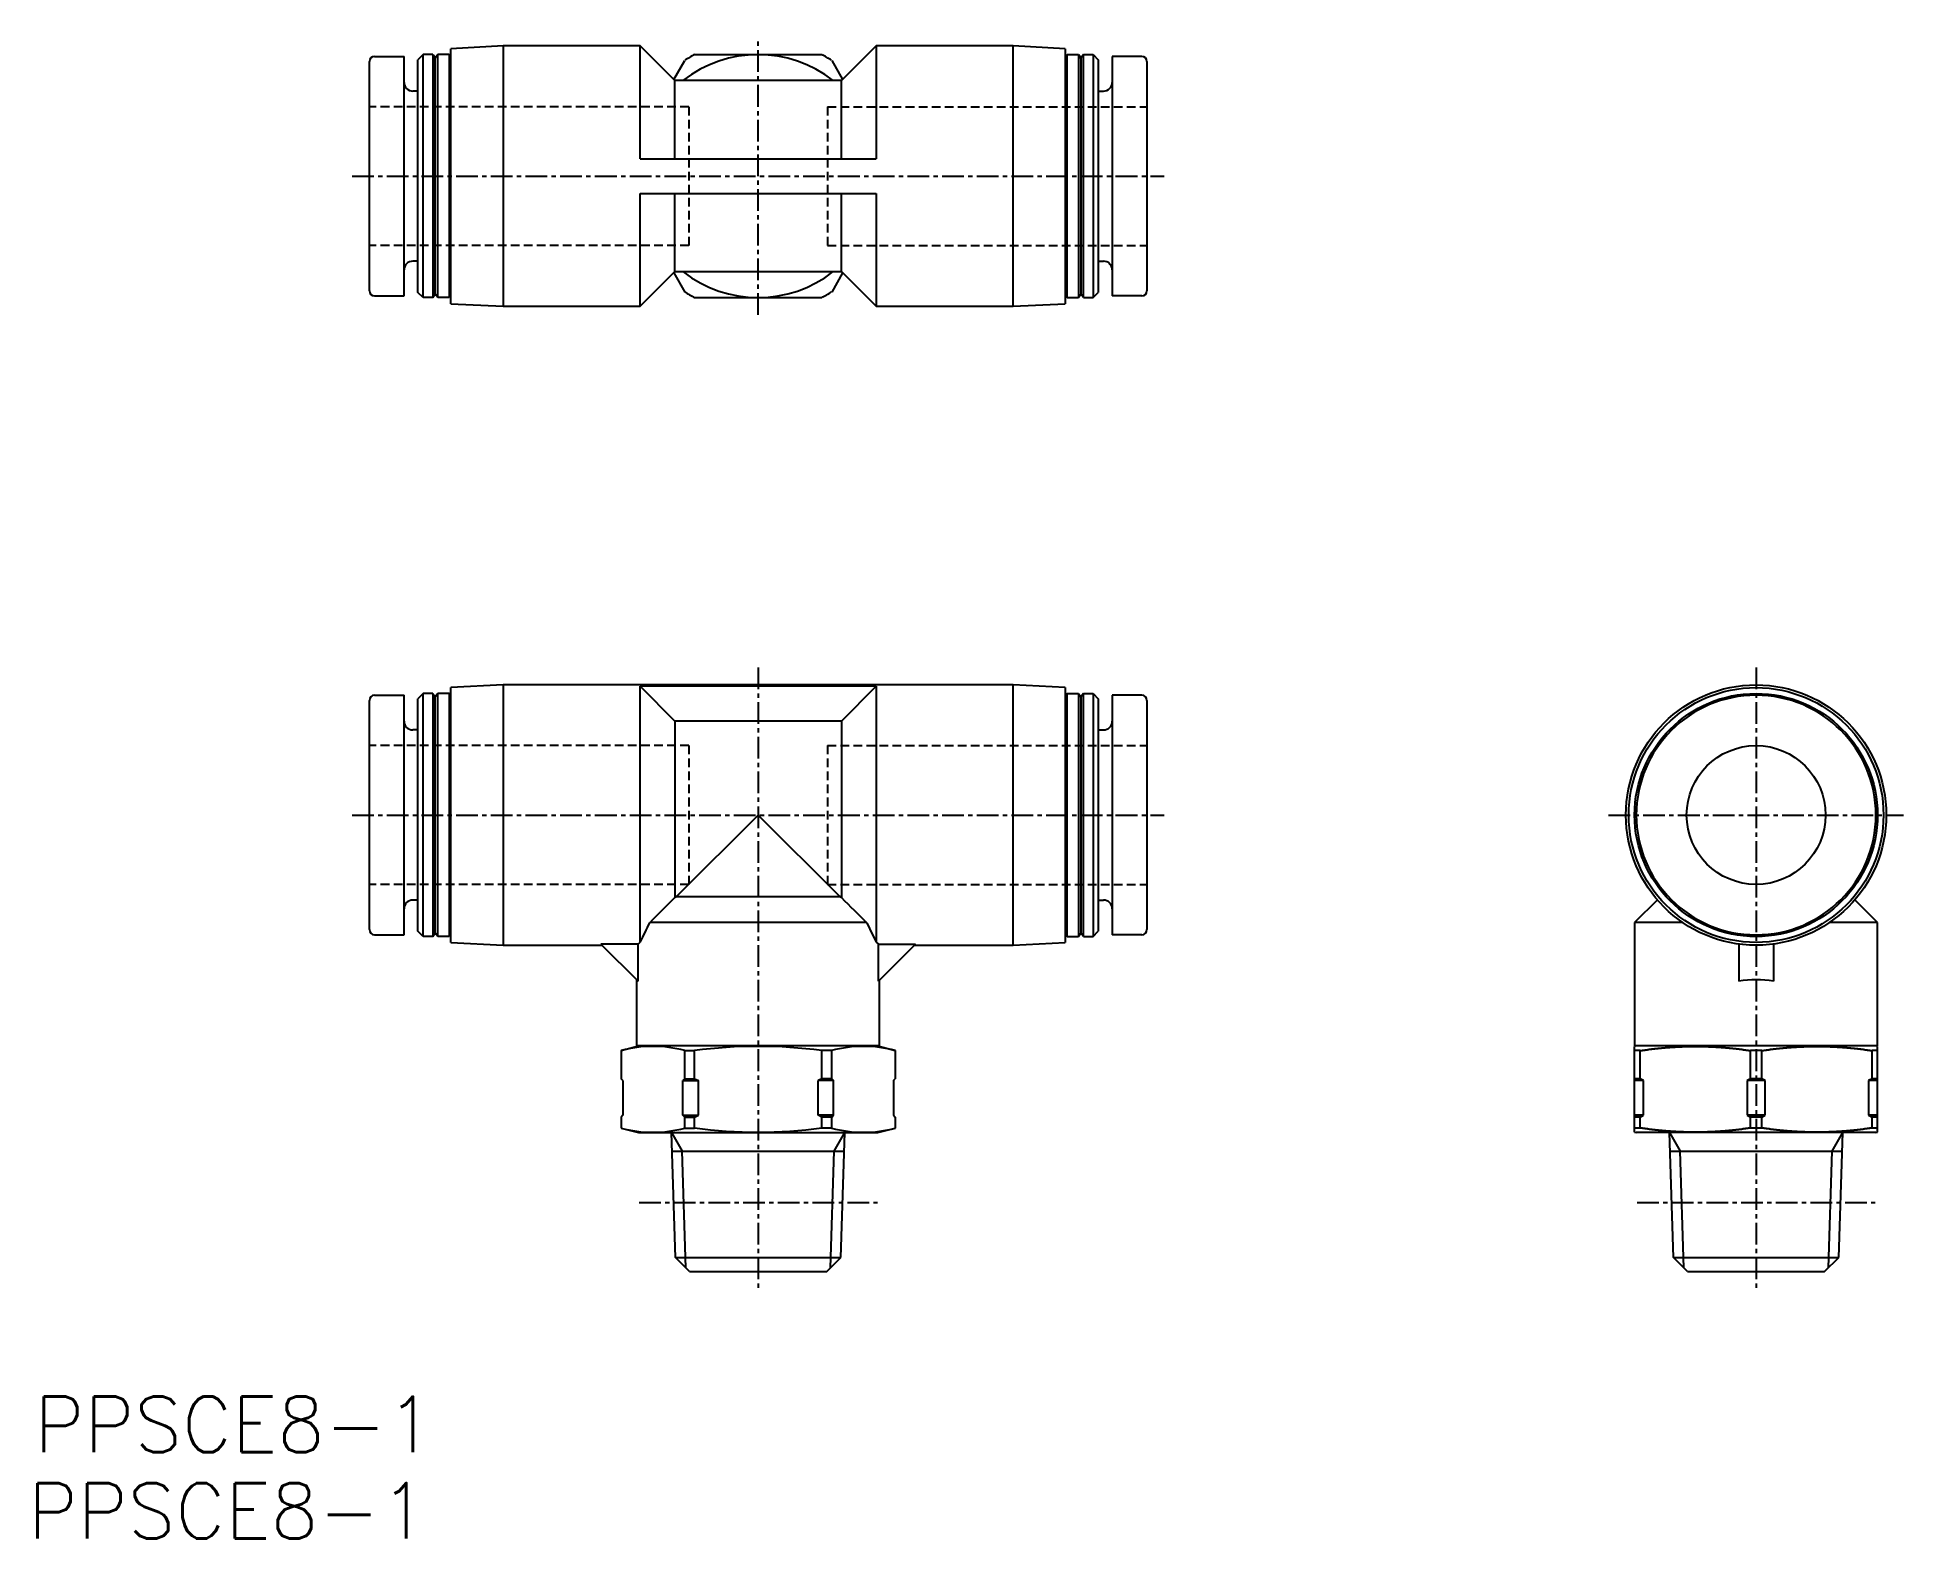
# Model space of a CAD drawing. Extents: x 1 to 109, y -17 to 70.
import ezdxf

# ---------------------------------------------------------------- set-up
doc = ezdxf.new("R2010")
doc.units = 0
doc.linetypes.add('CENTER', pattern=[2, 1.25, -0.25, 0.25, -0.25])
doc.linetypes.add('DASHED', pattern=[0.75, 0.5, -0.25])
doc.layers.get('0').update_dxf_attribs({"linetype": 'CONTINUOUS'})
doc.layers.add('CENTER', color=1, linetype='CENTER')
doc.styles.get("Standard").update_dxf_attribs({"font": 'txt.shx'})

msp = doc.modelspace()

# ---------------------------------------------------------------- texts
at = {"color": 7, "linetype": 'CONTINUOUS'}
for p in [(1, -11.97), (0.62, -16.95)]:
    msp.add_text('PPSCE8-1', height=3.2, dxfattribs=at).set_placement(p)

# ---------------------------------------------------------------- linework, layer by layer
at = {"color": 7, "linetype": 'CONTINUOUS'}
for p, q in [((28, 69.05), (25, 68.89)), ((25, 54.2), (25, 68.89)), ((35.9, 69.05), (28, 69.05)), ((28, 69.05), (28, 54.05)), ((35.9, 62.55), (35.9, 69.05)), ((37.9, 67.05), (35.9, 69.05)), ((49.5, 69.05), (47.5, 67.05)), ((49.5, 69.05), (49.5, 62.55)), ((57.4, 69.05), (49.5, 69.05)), ((60.4, 68.89), (57.4, 69.05)), ((57.4, 54.05), (57.4, 69.05)), ((60.4, 68.89), (60.4, 54.2)), ((20.3, 54.95), (20.3, 68.15)), ((20.6, 68.45), (22.3, 68.45)), ((22.3, 54.65), (22.3, 68.45)), ((23.4, 68.55), (23.1, 68.25)), ((23.1, 54.85), (23.1, 68.25)), ((23.95, 68.55), (23.4, 68.55)), ((23.4, 54.55), (23.4, 68.55)), ((23.95, 68.55), (24.1, 68.35)), ((23.95, 68.55), (23.95, 54.55)), ((24.25, 68.55), (24.1, 68.35)), ((24.1, 54.75), (24.1, 68.35)), ((24.9, 68.55), (24.25, 68.55)), ((24.25, 54.55), (24.25, 68.55)), ((25, 68.45), (24.9, 68.55)), ((24.9, 68.55), (24.9, 54.55)), ((37.84, 67.11), (38.47, 68.22)), ((39.04, 68.55), (46.37, 68.55)), ((46.94, 68.22), (47.57, 67.11)), ((60.4, 68.45), (60.5, 68.55)), ((60.5, 68.55), (61.15, 68.55)), ((60.5, 54.55), (60.5, 68.55)), ((61.15, 68.55), (61.3, 68.35)), ((61.15, 68.55), (61.15, 54.55)), ((61.45, 68.55), (61.3, 68.35)), ((61.3, 68.35), (61.3, 54.75)), ((61.45, 68.55), (62, 68.55)), ((61.45, 54.55), (61.45, 68.55)), ((62, 68.55), (62.3, 68.25)), ((62, 68.55), (62, 54.55)), ((62.3, 68.25), (62.3, 54.85)), ((64.8, 68.45), (63.1, 68.45)), ((63.1, 68.45), (63.1, 54.65)), ((65.1, 68.15), (65.1, 54.95)), ((37.9, 62.55), (37.9, 67.05)), ((47.5, 67.05), (37.9, 67.05)), ((47.5, 62.55), (47.5, 67.05)), ((23.1, 66.45), (22.8, 66.45)), ((62.3, 66.45), (62.6, 66.45)), ((35.9, 62.55), (49.5, 62.55)), ((35.9, 54.05), (35.9, 60.55)), ((35.9, 60.55), (49.5, 60.55)), ((37.9, 56.05), (37.9, 60.55)), ((47.5, 56.05), (47.5, 60.55)), ((49.5, 60.55), (49.5, 54.05)), ((23.1, 56.65), (22.8, 56.65)), ((35.9, 54.05), (37.9, 56.05)), ((37.84, 55.98), (38.47, 54.87)), ((37.9, 56.05), (47.5, 56.05)), ((47.57, 55.98), (46.94, 54.87)), ((47.5, 56.05), (49.5, 54.05)), ((62.3, 56.65), (62.6, 56.65)), ((23.4, 54.55), (23.1, 54.85)), ((62, 54.55), (62.3, 54.85)), ((20.6, 54.65), (22.3, 54.65)), ((23.95, 54.55), (23.4, 54.55)), ((23.95, 54.55), (24.1, 54.75)), ((24.25, 54.55), (24.1, 54.75)), ((24.9, 54.55), (24.25, 54.55)), ((25, 54.65), (24.9, 54.55)), ((25, 54.2), (28, 54.05)), ((28, 54.05), (35.9, 54.05)), ((39.04, 54.55), (46.37, 54.55)), ((49.5, 54.05), (57.4, 54.05)), ((57.4, 54.05), (60.4, 54.2)), ((60.4, 54.65), (60.5, 54.55)), ((60.5, 54.55), (61.15, 54.55)), ((61.15, 54.55), (61.3, 54.75)), ((61.45, 54.55), (61.3, 54.75)), ((61.45, 54.55), (62, 54.55)), ((64.8, 54.65), (63.1, 54.65)), ((20.3, 18.14), (20.3, 31.34)), ((20.6, 31.64), (22.3, 31.64)), ((22.3, 17.84), (22.3, 31.64)), ((23.4, 31.74), (23.1, 31.44)), ((23.1, 18.04), (23.1, 31.44)), ((23.95, 31.74), (23.4, 31.74)), ((23.4, 17.74), (23.4, 31.74)), ((23.95, 31.74), (24.1, 31.54)), ((23.95, 31.74), (23.95, 17.74)), ((24.25, 31.74), (24.1, 31.54)), ((24.1, 17.94), (24.1, 31.54)), ((24.9, 31.74), (24.25, 31.74)), ((24.25, 17.74), (24.25, 31.74)), ((25, 31.64), (24.9, 31.74)), ((24.9, 31.74), (24.9, 17.74)), ((28, 32.24), (25, 32.08)), ((25, 17.39), (25, 32.08)), ((28, 32.24), (28, 17.24)), ((57.4, 32.24), (28, 32.24)), ((49.5, 32.17), (35.9, 32.17)), ((35.9, 17.42), (35.9, 32.17)), ((35.9, 32.17), (37.9, 30.14)), ((47.5, 30.14), (49.5, 32.17)), ((49.5, 32.17), (49.5, 17.42)), ((57.4, 17.24), (57.4, 32.24)), ((60.4, 32.08), (57.4, 32.24)), ((60.4, 32.08), (60.4, 17.39)), ((60.4, 31.64), (60.5, 31.74)), ((60.5, 31.74), (61.15, 31.74)), ((60.5, 17.74), (60.5, 31.74)), ((61.15, 31.74), (61.3, 31.54)), ((61.15, 31.74), (61.15, 17.74)), ((61.45, 31.74), (61.3, 31.54)), ((61.3, 31.54), (61.3, 17.94)), ((61.45, 31.74), (62, 31.74)), ((61.45, 17.74), (61.45, 31.74)), ((62, 31.74), (62.3, 31.44)), ((62, 31.74), (62, 17.74)), ((62.3, 31.44), (62.3, 18.04)), ((64.8, 31.64), (63.1, 31.64)), ((63.1, 31.64), (63.1, 17.84)), ((65.1, 31.34), (65.1, 18.14)), ((37.9, 30.14), (37.9, 19.99)), ((47.5, 30.14), (37.9, 30.14)), ((47.5, 30.14), (47.5, 19.99)), ((23.1, 29.64), (22.8, 29.64)), ((62.3, 29.64), (62.6, 29.64)), ((42.7, 24.74), (38, 20.04)), ((47.4, 20.04), (42.7, 24.74)), ((23.1, 19.84), (22.8, 19.84)), ((38, 20.04), (37.9, 19.99)), ((38, 20.04), (47.4, 20.04)), ((47.5, 19.99), (47.4, 20.04)), ((62.3, 19.84), (62.6, 19.84)), ((94.52, 19.85), (93.2, 18.54)), ((107.2, 18.54), (105.89, 19.85)), ((48.96, 18.54), (36.45, 18.54)), ((93.2, 18.54), (93.2, 11.44)), ((95.98, 18.54), (93.2, 18.54)), ((107.2, 18.54), (104.42, 18.54)), ((107.2, 11.44), (107.2, 18.54)), ((20.6, 17.84), (22.3, 17.84)), ((23.4, 17.74), (23.1, 18.04)), ((23.95, 17.74), (23.4, 17.74)), ((23.95, 17.74), (24.1, 17.94)), ((24.25, 17.74), (24.1, 17.94)), ((24.9, 17.74), (24.25, 17.74)), ((25, 17.84), (24.9, 17.74)), ((25, 17.39), (28, 17.24)), ((28, 17.24), (33.7, 17.24)), ((35.78, 17.3), (33.64, 17.3)), ((33.64, 17.3), (35.78, 15.16)), ((35.78, 17.3), (35.9, 17.42)), ((35.78, 15.16), (35.78, 17.3)), ((49.5, 17.42), (49.63, 17.3)), ((49.63, 17.3), (51.77, 17.3)), ((49.63, 15.16), (49.63, 17.3)), ((51.77, 17.3), (49.63, 15.16)), ((51.7, 17.24), (57.4, 17.24)), ((57.4, 17.24), (60.4, 17.39)), ((60.4, 17.84), (60.5, 17.74)), ((60.5, 17.74), (61.15, 17.74)), ((61.15, 17.74), (61.3, 17.94)), ((61.45, 17.74), (61.3, 17.94)), ((61.45, 17.74), (62, 17.74)), ((62, 17.74), (62.3, 18.04)), ((64.8, 17.84), (63.1, 17.84)), ((99.2, 17.3), (99.2, 15.16)), ((101.2, 17.3), (101.2, 15.16)), ((35.7, 15.24), (35.7, 11.44)), ((49.7, 11.44), (49.7, 15.24)), ((34.8, 11.17), (35.8, 11.44)), ((34.8, 11.17), (34.81, 11.17)), ((34.8, 11.17), (34.8, 9.54)), ((49.7, 11.44), (35.7, 11.44)), ((38.47, 11.17), (39.04, 11.17)), ((38.47, 9.54), (38.47, 11.17)), ((39.04, 9.54), (39.04, 11.17)), ((46.37, 9.54), (46.37, 11.17)), ((46.94, 11.17), (46.37, 11.17)), ((46.94, 9.54), (46.94, 11.17)), ((49.6, 11.44), (50.6, 11.17)), ((50.6, 11.17), (50.6, 11.17)), ((50.6, 11.17), (50.6, 9.54)), ((93.3, 11.44), (93.2, 11.41)), ((93.2, 6.46), (93.2, 11.41)), ((93.53, 11.17), (93.2, 11.17)), ((107.1, 11.44), (93.3, 11.44)), ((93.53, 9.54), (93.53, 11.17)), ((100.53, 11.17), (99.88, 11.17)), ((99.88, 9.54), (99.88, 11.17)), ((100.53, 9.54), (100.53, 11.17)), ((107.2, 11.17), (106.88, 11.17)), ((106.88, 9.54), (106.88, 11.17)), ((107.2, 11.41), (107.1, 11.44)), ((107.2, 6.46), (107.2, 11.41)), ((34.9, 9.44), (34.8, 9.54)), ((34.9, 9.44), (34.9, 7.44)), ((38.47, 9.54), (38.36, 9.44)), ((38.36, 9.44), (39.26, 9.44)), ((38.36, 7.44), (38.36, 9.44)), ((38.47, 9.54), (39.04, 9.54)), ((39.04, 9.54), (39.26, 9.44)), ((39.26, 7.44), (39.26, 9.44)), ((46.37, 9.54), (46.15, 9.44)), ((46.15, 7.44), (46.15, 9.44)), ((47.05, 9.44), (46.15, 9.44)), ((46.94, 9.54), (46.37, 9.54)), ((46.94, 9.54), (47.05, 9.44)), ((47.05, 7.44), (47.05, 9.44)), ((50.5, 9.44), (50.6, 9.54)), ((50.5, 9.44), (50.5, 7.44)), ((93.53, 9.54), (93.2, 9.54)), ((93.72, 9.44), (93.2, 9.44)), ((93.72, 9.44), (93.53, 9.54)), ((93.72, 7.44), (93.72, 9.44)), ((99.88, 9.54), (99.68, 9.44)), ((100.72, 9.44), (99.68, 9.44)), ((99.68, 9.44), (99.68, 7.44)), ((100.53, 9.54), (99.88, 9.54)), ((100.72, 9.44), (100.53, 9.54)), ((100.72, 7.44), (100.72, 9.44)), ((106.88, 9.54), (106.68, 9.44)), ((106.68, 9.44), (106.68, 7.44)), ((107.2, 9.44), (106.68, 9.44)), ((107.2, 9.54), (106.88, 9.54)), ((34.9, 7.44), (34.8, 7.34)), ((34.8, 7.34), (34.8, 6.7)), ((34.8, 6.7), (35.8, 6.44)), ((38.36, 7.44), (39.26, 7.44)), ((38.47, 7.34), (38.36, 7.44)), ((38.47, 6.7), (38.47, 7.34)), ((38.47, 7.34), (39.04, 7.34)), ((38.47, 6.7), (39.04, 6.7)), ((39.04, 7.34), (39.26, 7.44)), ((39.04, 6.7), (39.04, 7.34)), ((46.37, 7.34), (46.15, 7.44)), ((47.05, 7.44), (46.15, 7.44)), ((46.94, 7.34), (46.37, 7.34)), ((46.37, 6.7), (46.37, 7.34)), ((46.94, 6.7), (46.37, 6.7)), ((46.94, 7.34), (47.05, 7.44)), ((46.94, 6.7), (46.94, 7.34)), ((49.6, 6.44), (50.6, 6.7)), ((50.5, 7.44), (50.6, 7.34)), ((50.6, 7.34), (50.6, 6.7)), ((93.72, 7.44), (93.2, 7.44)), ((93.53, 7.34), (93.2, 7.34)), ((93.53, 6.7), (93.2, 6.7)), ((93.2, 6.46), (93.3, 6.44)), ((93.53, 7.34), (93.72, 7.44)), ((93.53, 6.7), (93.53, 7.34)), ((100.72, 7.44), (99.68, 7.44)), ((99.68, 7.44), (99.88, 7.34)), ((100.53, 7.34), (99.88, 7.34)), ((99.88, 6.7), (99.88, 7.34)), ((100.53, 6.7), (99.88, 6.7)), ((100.53, 7.34), (100.72, 7.44)), ((100.53, 6.7), (100.53, 7.34)), ((106.68, 7.44), (106.88, 7.34)), ((107.2, 7.44), (106.68, 7.44)), ((106.88, 6.7), (106.88, 7.34)), ((107.2, 7.34), (106.88, 7.34)), ((107.2, 6.7), (106.88, 6.7)), ((107.1, 6.44), (107.2, 6.46)), ((35.8, 6.44), (49.6, 6.44)), ((37.94, -0.75), (37.71, 6.44)), ((47.47, -0.75), (47.69, 6.44)), ((107.1, 6.44), (93.3, 6.44)), ((95.44, -0.75), (95.21, 6.44)), ((104.97, -0.75), (105.19, 6.44)), ((37.75, 5.37), (47.66, 5.37)), ((95.25, 5.37), (105.16, 5.37)), ((38.75, -1.56), (37.94, -0.75)), ((37.94, -0.75), (47.47, -0.75)), ((46.65, -1.56), (47.47, -0.75)), ((95.44, -0.75), (104.97, -0.75)), ((96.25, -1.56), (95.44, -0.75)), ((104.15, -1.56), (104.97, -0.75)), ((38.75, -1.56), (46.65, -1.56)), ((96.25, -1.56), (104.15, -1.56))]:
    msp.add_line(p, q, dxfattribs=at)
at = {"color": 3, "linetype": 'DASHED'}
for p, q in [((38.7, 65.55), (20.3, 65.55)), ((38.7, 65.55), (38.7, 57.55)), ((46.7, 65.55), (65.1, 65.55)), ((46.7, 65.55), (46.7, 57.55)), ((38.7, 57.55), (20.3, 57.55)), ((46.7, 57.55), (65.1, 57.55)), ((38.7, 28.74), (20.3, 28.74)), ((38.7, 28.74), (38.7, 20.74)), ((46.7, 28.74), (46.7, 20.74)), ((46.7, 28.74), (65.1, 28.74)), ((38.7, 20.74), (20.3, 20.74)), ((46.7, 20.74), (65.1, 20.74))]:
    msp.add_line(p, q, dxfattribs=at)
at = {"color": 3, "linetype": 'CONTINUOUS'}
for p, q in [((37.71, 6.44), (38.33, 5.37)), ((47.08, 5.37), (47.69, 6.44)), ((95.21, 6.44), (95.83, 5.37)), ((104.58, 5.37), (105.19, 6.44)), ((38.54, -1.35), (38.33, 5.37)), ((46.87, -1.35), (47.08, 5.37)), ((96.04, -1.35), (95.83, 5.37)), ((104.37, -1.35), (104.58, 5.37))]:
    msp.add_line(p, q, dxfattribs=at)
at = {"color": 7}
for points in [[(93.53, 11.17, 0), (93.54, 11.17, 0), (93.55, 11.17, 0), (93.56, 11.17, 0), (93.57, 11.17, 0), (93.58, 11.17, 0), (93.59, 11.18, 0), (93.6, 11.18, 0), (93.61, 11.18, 0), (93.62, 11.18, 0), (93.63, 11.18, 0), (93.64, 11.18, 0), (93.65, 11.18, 0), (93.66, 11.19, 0), (93.66, 11.19, 0), (93.67, 11.19, 0), (93.68, 11.19, 0), (93.69, 11.19, 0), (93.7, 11.19, 0), (93.71, 11.19, 0), (93.72, 11.19, 0), (93.73, 11.2, 0), (93.74, 11.2, 0), (93.75, 11.2, 0), (93.76, 11.2, 0), (93.77, 11.2, 0), (93.78, 11.2, 0), (93.79, 11.2, 0), (93.8, 11.2, 0), (93.81, 11.21, 0), (93.81, 11.21, 0), (93.82, 11.21, 0), (93.83, 11.21, 0), (93.84, 11.21, 0), (93.85, 11.21, 0), (93.86, 11.21, 0), (93.87, 11.21, 0), (93.88, 11.22, 0), (93.89, 11.22, 0), (93.9, 11.22, 0), (93.91, 11.22, 0), (93.92, 11.22, 0), (93.93, 11.22, 0), (93.94, 11.22, 0), (93.95, 11.22, 0), (93.96, 11.23, 0), (93.97, 11.23, 0), (93.97, 11.23, 0), (93.98, 11.23, 0), (93.99, 11.23, 0), (94, 11.23, 0), (94.01, 11.23, 0), (94.02, 11.23, 0), (94.03, 11.23, 0), (94.04, 11.24, 0), (94.05, 11.24, 0), (94.06, 11.24, 0), (94.07, 11.24, 0), (94.08, 11.24, 0), (94.09, 11.24, 0), (94.1, 11.24, 0), (94.11, 11.24, 0), (94.12, 11.25, 0), (94.13, 11.25, 0), (94.13, 11.25, 0), (94.14, 11.25, 0), (94.15, 11.25, 0), (94.16, 11.25, 0), (94.17, 11.25, 0), (94.18, 11.25, 0), (94.19, 11.25, 0), (94.2, 11.26, 0), (94.21, 11.26, 0), (94.22, 11.26, 0), (94.23, 11.26, 0), (94.24, 11.26, 0), (94.25, 11.26, 0), (94.26, 11.26, 0), (94.27, 11.26, 0), (94.28, 11.26, 0), (94.29, 11.27, 0), (94.3, 11.27, 0), (94.3, 11.27, 0), (94.31, 11.27, 0), (94.32, 11.27, 0), (94.33, 11.27, 0), (94.34, 11.27, 0), (94.35, 11.27, 0), (94.36, 11.27, 0), (94.37, 11.28, 0), (94.38, 11.28, 0), (94.39, 11.28, 0), (94.4, 11.28, 0), (94.41, 11.28, 0), (94.42, 11.28, 0), (94.43, 11.28, 0), (94.44, 11.28, 0), (94.45, 11.28, 0), (94.46, 11.28, 0), (94.46, 11.29, 0), (94.47, 11.29, 0), (94.48, 11.29, 0), (94.49, 11.29, 0), (94.5, 11.29, 0), (94.51, 11.29, 0), (94.52, 11.29, 0), (94.53, 11.29, 0), (94.54, 11.29, 0), (94.55, 11.29, 0), (94.56, 11.3, 0), (94.57, 11.3, 0), (94.58, 11.3, 0), (94.59, 11.3, 0), (94.6, 11.3, 0), (94.61, 11.3, 0), (94.62, 11.3, 0), (94.63, 11.3, 0), (94.63, 11.3, 0), (94.64, 11.3, 0), (94.65, 11.3, 0), (94.66, 11.31, 0), (94.67, 11.31, 0), (94.68, 11.31, 0), (94.69, 11.31, 0), (94.7, 11.31, 0), (94.71, 11.31, 0), (94.72, 11.31, 0), (94.73, 11.31, 0), (94.74, 11.31, 0), (94.75, 11.31, 0), (94.76, 11.31, 0), (94.77, 11.32, 0), (94.78, 11.32, 0), (94.79, 11.32, 0), (94.8, 11.32, 0), (94.8, 11.32, 0), (94.81, 11.32, 0), (94.82, 11.32, 0), (94.83, 11.32, 0), (94.84, 11.32, 0), (94.85, 11.32, 0), (94.86, 11.32, 0), (94.87, 11.33, 0), (94.88, 11.33, 0), (94.89, 11.33, 0), (94.9, 11.33, 0), (94.91, 11.33, 0), (94.92, 11.33, 0), (94.93, 11.33, 0), (94.94, 11.33, 0), (94.95, 11.33, 0), (94.96, 11.33, 0), (94.97, 11.33, 0), (94.97, 11.33, 0), (94.98, 11.34, 0), (94.99, 11.34, 0), (95, 11.34, 0), (95.01, 11.34, 0), (95.02, 11.34, 0), (95.03, 11.34, 0), (95.04, 11.34, 0), (95.05, 11.34, 0), (95.06, 11.34, 0), (95.07, 11.34, 0), (95.08, 11.34, 0), (95.09, 11.34, 0), (95.1, 11.34, 0), (95.11, 11.35, 0), (95.12, 11.35, 0), (95.13, 11.35, 0), (95.14, 11.35, 0), (95.14, 11.35, 0), (95.15, 11.35, 0), (95.16, 11.35, 0), (95.17, 11.35, 0), (95.18, 11.35, 0), (95.19, 11.35, 0), (95.2, 11.35, 0), (95.21, 11.35, 0), (95.22, 11.35, 0), (95.23, 11.35, 0), (95.24, 11.36, 0), (95.25, 11.36, 0), (95.26, 11.36, 0), (95.27, 11.36, 0), (95.28, 11.36, 0), (95.29, 11.36, 0), (95.3, 11.36, 0), (95.31, 11.36, 0), (95.32, 11.36, 0), (95.32, 11.36, 0), (95.33, 11.36, 0), (95.34, 11.36, 0), (95.35, 11.36, 0), (95.36, 11.36, 0), (95.37, 11.36, 0), (95.38, 11.37, 0), (95.39, 11.37, 0), (95.4, 11.37, 0), (95.41, 11.37, 0), (95.42, 11.37, 0), (95.43, 11.37, 0), (95.44, 11.37, 0), (95.45, 11.37, 0), (95.46, 11.37, 0), (95.47, 11.37, 0), (95.48, 11.37, 0), (95.49, 11.37, 0), (95.5, 11.37, 0), (95.5, 11.37, 0), (95.51, 11.37, 0), (95.52, 11.37, 0), (95.53, 11.37, 0), (95.54, 11.38, 0), (95.55, 11.38, 0), (95.56, 11.38, 0), (95.57, 11.38, 0), (95.58, 11.38, 0), (95.59, 11.38, 0), (95.6, 11.38, 0), (95.61, 11.38, 0), (95.62, 11.38, 0), (95.63, 11.38, 0), (95.64, 11.38, 0), (95.65, 11.38, 0), (95.66, 11.38, 0), (95.67, 11.38, 0), (95.68, 11.38, 0), (95.68, 11.38, 0), (95.69, 11.38, 0), (95.7, 11.38, 0), (95.71, 11.38, 0), (95.72, 11.38, 0), (95.73, 11.39, 0), (95.74, 11.39, 0), (95.75, 11.39, 0), (95.76, 11.39, 0), (95.77, 11.39, 0), (95.78, 11.39, 0), (95.79, 11.39, 0), (95.8, 11.39, 0), (95.81, 11.39, 0), (95.82, 11.39, 0), (95.83, 11.39, 0), (95.84, 11.39, 0), (95.85, 11.39, 0), (95.86, 11.39, 0), (95.86, 11.39, 0), (95.87, 11.39, 0), (95.88, 11.39, 0), (95.89, 11.39, 0), (95.9, 11.39, 0), (95.91, 11.39, 0), (95.92, 11.39, 0), (95.93, 11.39, 0), (95.94, 11.39, 0), (95.95, 11.39, 0), (95.96, 11.4, 0), (95.97, 11.4, 0), (95.98, 11.4, 0), (95.99, 11.4, 0), (96, 11.4, 0), (96.01, 11.4, 0), (96.02, 11.4, 0), (96.03, 11.4, 0), (96.04, 11.4, 0), (96.04, 11.4, 0), (96.05, 11.4, 0), (96.06, 11.4, 0), (96.07, 11.4, 0), (96.08, 11.4, 0), (96.09, 11.4, 0), (96.1, 11.4, 0), (96.11, 11.4, 0), (96.12, 11.4, 0), (96.13, 11.4, 0), (96.14, 11.4, 0), (96.15, 11.4, 0), (96.16, 11.4, 0), (96.17, 11.4, 0), (96.18, 11.4, 0), (96.19, 11.4, 0), (96.2, 11.4, 0), (96.21, 11.4, 0), (96.22, 11.4, 0), (96.23, 11.4, 0), (96.23, 11.4, 0), (96.24, 11.4, 0), (96.25, 11.4, 0), (96.26, 11.4, 0), (96.27, 11.4, 0), (96.28, 11.4, 0), (96.29, 11.4, 0), (96.3, 11.41, 0), (96.31, 11.41, 0), (96.32, 11.41, 0), (96.33, 11.41, 0), (96.34, 11.41, 0), (96.35, 11.41, 0), (96.36, 11.41, 0), (96.37, 11.41, 0), (96.38, 11.41, 0), (96.39, 11.41, 0), (96.4, 11.41, 0), (96.41, 11.41, 0), (96.41, 11.41, 0), (96.42, 11.41, 0), (96.43, 11.41, 0), (96.44, 11.41, 0), (96.45, 11.41, 0), (96.46, 11.41, 0), (96.47, 11.41, 0), (96.48, 11.41, 0), (96.49, 11.41, 0), (96.5, 11.41, 0), (96.51, 11.41, 0), (96.52, 11.41, 0), (96.53, 11.41, 0), (96.54, 11.41, 0), (96.55, 11.41, 0), (96.56, 11.41, 0), (96.57, 11.41, 0), (96.58, 11.41, 0), (96.59, 11.41, 0), (96.6, 11.41, 0), (96.6, 11.41, 0), (96.61, 11.41, 0), (96.62, 11.41, 0), (96.63, 11.41, 0), (96.64, 11.41, 0), (96.65, 11.41, 0), (96.66, 11.41, 0), (96.67, 11.41, 0), (96.68, 11.41, 0), (96.69, 11.41, 0), (96.7, 11.41, 0), (96.71, 11.41, 0), (96.72, 11.41, 0), (96.73, 11.41, 0), (96.74, 11.41, 0), (96.75, 11.41, 0), (96.76, 11.41, 0), (96.77, 11.41, 0), (96.78, 11.41, 0), (96.78, 11.41, 0), (96.79, 11.41, 0), (96.8, 11.41, 0), (96.81, 11.41, 0), (96.82, 11.41, 0), (96.83, 11.41, 0), (96.84, 11.41, 0), (96.85, 11.41, 0), (96.86, 11.41, 0), (96.87, 11.41, 0), (96.88, 11.41, 0), (96.89, 11.41, 0), (96.9, 11.41, 0), (96.91, 11.41, 0), (96.92, 11.41, 0), (96.93, 11.41, 0), (96.94, 11.41, 0), (96.95, 11.41, 0), (96.96, 11.41, 0), (96.97, 11.41, 0), (96.97, 11.41, 0), (96.98, 11.41, 0), (96.99, 11.41, 0), (97, 11.41, 0), (97.01, 11.41, 0), (97.02, 11.41, 0), (97.03, 11.41, 0), (97.04, 11.41, 0), (97.05, 11.41, 0), (97.06, 11.41, 0), (97.07, 11.41, 0), (97.08, 11.41, 0), (97.09, 11.41, 0), (97.1, 11.41, 0), (97.11, 11.41, 0), (97.12, 11.4, 0), (97.13, 11.4, 0), (97.14, 11.4, 0), (97.15, 11.4, 0), (97.15, 11.4, 0), (97.16, 11.4, 0), (97.17, 11.4, 0), (97.18, 11.4, 0), (97.19, 11.4, 0), (97.2, 11.4, 0), (97.21, 11.4, 0), (97.22, 11.4, 0), (97.23, 11.4, 0), (97.24, 11.4, 0), (97.25, 11.4, 0), (97.26, 11.4, 0), (97.27, 11.4, 0), (97.28, 11.4, 0), (97.29, 11.4, 0), (97.3, 11.4, 0), (97.31, 11.4, 0), (97.32, 11.4, 0), (97.33, 11.4, 0), (97.33, 11.4, 0), (97.34, 11.4, 0), (97.35, 11.4, 0), (97.36, 11.4, 0), (97.37, 11.4, 0), (97.38, 11.4, 0), (97.39, 11.4, 0), (97.4, 11.4, 0), (97.41, 11.4, 0), (97.42, 11.4, 0), (97.43, 11.4, 0), (97.44, 11.4, 0), (97.45, 11.4, 0), (97.46, 11.39, 0), (97.47, 11.39, 0), (97.48, 11.39, 0), (97.49, 11.39, 0), (97.5, 11.39, 0), (97.51, 11.39, 0), (97.52, 11.39, 0), (97.52, 11.39, 0), (97.53, 11.39, 0), (97.54, 11.39, 0), (97.55, 11.39, 0), (97.56, 11.39, 0), (97.57, 11.39, 0), (97.58, 11.39, 0), (97.59, 11.39, 0), (97.6, 11.39, 0), (97.61, 11.39, 0), (97.62, 11.39, 0), (97.63, 11.39, 0), (97.64, 11.39, 0), (97.65, 11.39, 0), (97.66, 11.39, 0), (97.67, 11.39, 0), (97.68, 11.39, 0), (97.69, 11.38, 0), (97.7, 11.38, 0), (97.7, 11.38, 0), (97.71, 11.38, 0), (97.72, 11.38, 0), (97.73, 11.38, 0), (97.74, 11.38, 0), (97.75, 11.38, 0), (97.76, 11.38, 0), (97.77, 11.38, 0), (97.78, 11.38, 0), (97.79, 11.38, 0), (97.8, 11.38, 0), (97.81, 11.38, 0), (97.82, 11.38, 0), (97.83, 11.38, 0), (97.84, 11.38, 0), (97.85, 11.38, 0), (97.86, 11.38, 0), (97.87, 11.38, 0), (97.88, 11.37, 0), (97.88, 11.37, 0), (97.89, 11.37, 0), (97.9, 11.37, 0), (97.91, 11.37, 0), (97.92, 11.37, 0), (97.93, 11.37, 0), (97.94, 11.37, 0), (97.95, 11.37, 0), (97.96, 11.37, 0), (97.97, 11.37, 0), (97.98, 11.37, 0), (97.99, 11.37, 0), (98, 11.37, 0), (98.01, 11.37, 0), (98.02, 11.37, 0), (98.03, 11.37, 0), (98.04, 11.36, 0), (98.05, 11.36, 0), (98.06, 11.36, 0), (98.06, 11.36, 0), (98.07, 11.36, 0), (98.08, 11.36, 0), (98.09, 11.36, 0), (98.1, 11.36, 0), (98.11, 11.36, 0), (98.12, 11.36, 0), (98.13, 11.36, 0), (98.14, 11.36, 0), (98.15, 11.36, 0), (98.16, 11.36, 0), (98.17, 11.36, 0), (98.18, 11.35, 0), (98.19, 11.35, 0), (98.2, 11.35, 0), (98.21, 11.35, 0), (98.22, 11.35, 0), (98.23, 11.35, 0), (98.23, 11.35, 0), (98.24, 11.35, 0), (98.25, 11.35, 0), (98.26, 11.35, 0), (98.27, 11.35, 0), (98.28, 11.35, 0), (98.29, 11.35, 0), (98.3, 11.35, 0), (98.31, 11.34, 0), (98.32, 11.34, 0), (98.33, 11.34, 0), (98.34, 11.34, 0), (98.35, 11.34, 0), (98.36, 11.34, 0), (98.37, 11.34, 0), (98.38, 11.34, 0), (98.39, 11.34, 0), (98.4, 11.34, 0), (98.41, 11.34, 0), (98.41, 11.34, 0), (98.42, 11.34, 0), (98.43, 11.33, 0), (98.44, 11.33, 0), (98.45, 11.33, 0), (98.46, 11.33, 0), (98.47, 11.33, 0), (98.48, 11.33, 0), (98.49, 11.33, 0), (98.5, 11.33, 0), (98.51, 11.33, 0), (98.52, 11.33, 0), (98.53, 11.33, 0), (98.54, 11.33, 0), (98.55, 11.32, 0), (98.56, 11.32, 0), (98.57, 11.32, 0), (98.58, 11.32, 0), (98.58, 11.32, 0), (98.59, 11.32, 0), (98.6, 11.32, 0), (98.61, 11.32, 0), (98.62, 11.32, 0), (98.63, 11.32, 0), (98.64, 11.32, 0), (98.65, 11.31, 0), (98.66, 11.31, 0), (98.67, 11.31, 0), (98.68, 11.31, 0), (98.69, 11.31, 0), (98.7, 11.31, 0), (98.71, 11.31, 0), (98.72, 11.31, 0), (98.73, 11.31, 0), (98.74, 11.31, 0), (98.75, 11.31, 0), (98.75, 11.3, 0), (98.76, 11.3, 0), (98.77, 11.3, 0), (98.78, 11.3, 0), (98.79, 11.3, 0), (98.8, 11.3, 0), (98.81, 11.3, 0), (98.82, 11.3, 0), (98.83, 11.3, 0), (98.84, 11.3, 0), (98.85, 11.3, 0), (98.86, 11.29, 0), (98.87, 11.29, 0), (98.88, 11.29, 0), (98.89, 11.29, 0), (98.9, 11.29, 0), (98.91, 11.29, 0), (98.92, 11.29, 0), (98.92, 11.29, 0), (98.93, 11.29, 0), (98.94, 11.29, 0), (98.95, 11.28, 0), (98.96, 11.28, 0), (98.97, 11.28, 0), (98.98, 11.28, 0), (98.99, 11.28, 0), (99, 11.28, 0), (99.01, 11.28, 0), (99.02, 11.28, 0), (99.03, 11.28, 0), (99.04, 11.28, 0), (99.05, 11.27, 0), (99.06, 11.27, 0), (99.07, 11.27, 0), (99.08, 11.27, 0), (99.09, 11.27, 0), (99.09, 11.27, 0), (99.1, 11.27, 0), (99.11, 11.27, 0), (99.12, 11.27, 0), (99.13, 11.26, 0), (99.14, 11.26, 0), (99.15, 11.26, 0), (99.16, 11.26, 0), (99.17, 11.26, 0), (99.18, 11.26, 0), (99.19, 11.26, 0), (99.2, 11.26, 0), (99.21, 11.26, 0), (99.22, 11.25, 0), (99.23, 11.25, 0), (99.24, 11.25, 0), (99.25, 11.25, 0), (99.25, 11.25, 0), (99.26, 11.25, 0), (99.27, 11.25, 0), (99.28, 11.25, 0), (99.29, 11.25, 0), (99.3, 11.24, 0), (99.31, 11.24, 0), (99.32, 11.24, 0), (99.33, 11.24, 0), (99.34, 11.24, 0), (99.35, 11.24, 0), (99.36, 11.24, 0), (99.37, 11.24, 0), (99.38, 11.23, 0), (99.39, 11.23, 0), (99.4, 11.23, 0), (99.41, 11.23, 0), (99.41, 11.23, 0), (99.42, 11.23, 0), (99.43, 11.23, 0), (99.44, 11.23, 0), (99.45, 11.23, 0), (99.46, 11.22, 0), (99.47, 11.22, 0), (99.48, 11.22, 0), (99.49, 11.22, 0), (99.5, 11.22, 0), (99.51, 11.22, 0), (99.52, 11.22, 0), (99.53, 11.22, 0), (99.54, 11.21, 0), (99.55, 11.21, 0), (99.56, 11.21, 0), (99.57, 11.21, 0), (99.57, 11.21, 0), (99.58, 11.21, 0), (99.59, 11.21, 0), (99.6, 11.21, 0), (99.61, 11.2, 0), (99.62, 11.2, 0), (99.63, 11.2, 0), (99.64, 11.2, 0), (99.65, 11.2, 0), (99.66, 11.2, 0), (99.67, 11.2, 0), (99.68, 11.2, 0), (99.69, 11.19, 0), (99.7, 11.19, 0), (99.71, 11.19, 0), (99.72, 11.19, 0), (99.73, 11.19, 0), (99.73, 11.19, 0), (99.74, 11.19, 0), (99.75, 11.19, 0), (99.76, 11.18, 0), (99.77, 11.18, 0), (99.78, 11.18, 0), (99.79, 11.18, 0), (99.8, 11.18, 0), (99.81, 11.18, 0), (99.82, 11.18, 0), (99.83, 11.17, 0), (99.84, 11.17, 0), (99.85, 11.17, 0), (99.86, 11.17, 0), (99.87, 11.17, 0), (99.88, 11.17, 0)], [(100.53, 11.17, 0), (100.54, 11.17, 0), (100.55, 11.17, 0), (100.56, 11.17, 0), (100.57, 11.17, 0), (100.58, 11.17, 0), (100.59, 11.18, 0), (100.6, 11.18, 0), (100.61, 11.18, 0), (100.62, 11.18, 0), (100.63, 11.18, 0), (100.64, 11.18, 0), (100.65, 11.18, 0), (100.66, 11.19, 0), (100.66, 11.19, 0), (100.67, 11.19, 0), (100.68, 11.19, 0), (100.69, 11.19, 0), (100.7, 11.19, 0), (100.71, 11.19, 0), (100.72, 11.19, 0), (100.73, 11.2, 0), (100.74, 11.2, 0), (100.75, 11.2, 0), (100.76, 11.2, 0), (100.77, 11.2, 0), (100.78, 11.2, 0), (100.79, 11.2, 0), (100.8, 11.2, 0), (100.81, 11.21, 0), (100.81, 11.21, 0), (100.82, 11.21, 0), (100.83, 11.21, 0), (100.84, 11.21, 0), (100.85, 11.21, 0), (100.86, 11.21, 0), (100.87, 11.21, 0), (100.88, 11.22, 0), (100.89, 11.22, 0), (100.9, 11.22, 0), (100.91, 11.22, 0), (100.92, 11.22, 0), (100.93, 11.22, 0), (100.94, 11.22, 0), (100.95, 11.22, 0), (100.96, 11.23, 0), (100.97, 11.23, 0), (100.97, 11.23, 0), (100.98, 11.23, 0), (100.99, 11.23, 0), (101, 11.23, 0), (101.01, 11.23, 0), (101.02, 11.23, 0), (101.03, 11.23, 0), (101.04, 11.24, 0), (101.05, 11.24, 0), (101.06, 11.24, 0), (101.07, 11.24, 0), (101.08, 11.24, 0), (101.09, 11.24, 0), (101.1, 11.24, 0), (101.11, 11.24, 0), (101.12, 11.25, 0), (101.12, 11.25, 0), (101.14, 11.25, 0), (101.14, 11.25, 0), (101.15, 11.25, 0), (101.16, 11.25, 0), (101.17, 11.25, 0), (101.18, 11.25, 0), (101.19, 11.25, 0), (101.2, 11.26, 0), (101.21, 11.26, 0), (101.22, 11.26, 0), (101.23, 11.26, 0), (101.24, 11.26, 0), (101.25, 11.26, 0), (101.26, 11.26, 0), (101.27, 11.26, 0), (101.28, 11.26, 0), (101.29, 11.27, 0), (101.3, 11.27, 0), (101.3, 11.27, 0), (101.31, 11.27, 0), (101.32, 11.27, 0), (101.33, 11.27, 0), (101.34, 11.27, 0), (101.35, 11.27, 0), (101.36, 11.27, 0), (101.37, 11.28, 0), (101.38, 11.28, 0), (101.39, 11.28, 0), (101.4, 11.28, 0), (101.41, 11.28, 0), (101.42, 11.28, 0), (101.43, 11.28, 0), (101.44, 11.28, 0), (101.45, 11.28, 0), (101.45, 11.28, 0), (101.47, 11.29, 0), (101.47, 11.29, 0), (101.48, 11.29, 0), (101.49, 11.29, 0), (101.5, 11.29, 0), (101.51, 11.29, 0), (101.52, 11.29, 0), (101.53, 11.29, 0), (101.54, 11.29, 0), (101.55, 11.29, 0), (101.56, 11.3, 0), (101.57, 11.3, 0), (101.58, 11.3, 0), (101.59, 11.3, 0), (101.6, 11.3, 0), (101.61, 11.3, 0), (101.62, 11.3, 0), (101.62, 11.3, 0), (101.64, 11.3, 0), (101.64, 11.3, 0), (101.65, 11.3, 0), (101.66, 11.31, 0), (101.67, 11.31, 0), (101.68, 11.31, 0), (101.69, 11.31, 0), (101.7, 11.31, 0), (101.71, 11.31, 0), (101.72, 11.31, 0), (101.73, 11.31, 0), (101.74, 11.31, 0), (101.75, 11.31, 0), (101.76, 11.31, 0), (101.77, 11.32, 0), (101.78, 11.32, 0), (101.79, 11.32, 0), (101.8, 11.32, 0), (101.81, 11.32, 0), (101.81, 11.32, 0), (101.82, 11.32, 0), (101.83, 11.32, 0), (101.84, 11.32, 0), (101.85, 11.32, 0), (101.86, 11.32, 0), (101.87, 11.33, 0), (101.88, 11.33, 0), (101.89, 11.33, 0), (101.9, 11.33, 0), (101.91, 11.33, 0), (101.92, 11.33, 0), (101.93, 11.33, 0), (101.94, 11.33, 0), (101.95, 11.33, 0), (101.96, 11.33, 0), (101.97, 11.33, 0), (101.97, 11.33, 0), (101.98, 11.34, 0), (101.99, 11.34, 0), (102, 11.34, 0), (102.01, 11.34, 0), (102.02, 11.34, 0), (102.03, 11.34, 0), (102.04, 11.34, 0), (102.05, 11.34, 0), (102.06, 11.34, 0), (102.07, 11.34, 0), (102.08, 11.34, 0), (102.09, 11.34, 0), (102.1, 11.34, 0), (102.11, 11.35, 0), (102.12, 11.35, 0), (102.13, 11.35, 0), (102.14, 11.35, 0), (102.14, 11.35, 0), (102.15, 11.35, 0), (102.16, 11.35, 0), (102.17, 11.35, 0), (102.18, 11.35, 0), (102.19, 11.35, 0), (102.2, 11.35, 0), (102.21, 11.35, 0), (102.22, 11.35, 0), (102.23, 11.35, 0), (102.24, 11.36, 0), (102.25, 11.36, 0), (102.26, 11.36, 0), (102.27, 11.36, 0), (102.28, 11.36, 0), (102.29, 11.36, 0), (102.3, 11.36, 0), (102.31, 11.36, 0), (102.31, 11.36, 0), (102.33, 11.36, 0), (102.33, 11.36, 0), (102.34, 11.36, 0), (102.35, 11.36, 0), (102.36, 11.36, 0), (102.37, 11.36, 0), (102.38, 11.37, 0), (102.39, 11.37, 0), (102.4, 11.37, 0), (102.41, 11.37, 0), (102.42, 11.37, 0), (102.43, 11.37, 0), (102.44, 11.37, 0), (102.45, 11.37, 0), (102.46, 11.37, 0), (102.47, 11.37, 0), (102.48, 11.37, 0), (102.49, 11.37, 0), (102.5, 11.37, 0), (102.5, 11.37, 0), (102.51, 11.37, 0), (102.52, 11.37, 0), (102.53, 11.37, 0), (102.54, 11.38, 0), (102.55, 11.38, 0), (102.56, 11.38, 0), (102.57, 11.38, 0), (102.58, 11.38, 0), (102.59, 11.38, 0), (102.6, 11.38, 0), (102.61, 11.38, 0), (102.62, 11.38, 0), (102.63, 11.38, 0), (102.64, 11.38, 0), (102.65, 11.38, 0), (102.66, 11.38, 0), (102.67, 11.38, 0), (102.67, 11.38, 0), (102.69, 11.38, 0), (102.69, 11.38, 0), (102.7, 11.38, 0), (102.71, 11.38, 0), (102.72, 11.38, 0), (102.73, 11.39, 0), (102.74, 11.39, 0), (102.75, 11.39, 0), (102.76, 11.39, 0), (102.77, 11.39, 0), (102.78, 11.39, 0), (102.79, 11.39, 0), (102.8, 11.39, 0), (102.81, 11.39, 0), (102.82, 11.39, 0), (102.83, 11.39, 0), (102.84, 11.39, 0), (102.85, 11.39, 0), (102.86, 11.39, 0), (102.86, 11.39, 0), (102.87, 11.39, 0), (102.88, 11.39, 0), (102.89, 11.39, 0), (102.9, 11.39, 0), (102.91, 11.39, 0), (102.92, 11.39, 0), (102.93, 11.39, 0), (102.94, 11.39, 0), (102.95, 11.39, 0), (102.96, 11.4, 0), (102.97, 11.4, 0), (102.98, 11.4, 0), (102.99, 11.4, 0), (103, 11.4, 0), (103.01, 11.4, 0), (103.02, 11.4, 0), (103.03, 11.4, 0), (103.03, 11.4, 0), (103.05, 11.4, 0), (103.05, 11.4, 0), (103.06, 11.4, 0), (103.07, 11.4, 0), (103.08, 11.4, 0), (103.09, 11.4, 0), (103.1, 11.4, 0), (103.11, 11.4, 0), (103.12, 11.4, 0), (103.13, 11.4, 0), (103.14, 11.4, 0), (103.15, 11.4, 0), (103.16, 11.4, 0), (103.17, 11.4, 0), (103.18, 11.4, 0), (103.19, 11.4, 0), (103.2, 11.4, 0), (103.21, 11.4, 0), (103.22, 11.4, 0), (103.22, 11.4, 0), (103.23, 11.4, 0), (103.24, 11.4, 0), (103.25, 11.4, 0), (103.26, 11.4, 0), (103.27, 11.4, 0), (103.28, 11.4, 0), (103.29, 11.4, 0), (103.3, 11.41, 0), (103.31, 11.41, 0), (103.32, 11.41, 0), (103.33, 11.41, 0), (103.34, 11.41, 0), (103.35, 11.41, 0), (103.36, 11.41, 0), (103.37, 11.41, 0), (103.38, 11.41, 0), (103.39, 11.41, 0), (103.4, 11.41, 0), (103.41, 11.41, 0), (103.42, 11.41, 0), (103.42, 11.41, 0), (103.43, 11.41, 0), (103.44, 11.41, 0), (103.45, 11.41, 0), (103.46, 11.41, 0), (103.47, 11.41, 0), (103.48, 11.41, 0), (103.49, 11.41, 0), (103.5, 11.41, 0), (103.51, 11.41, 0), (103.52, 11.41, 0), (103.53, 11.41, 0), (103.54, 11.41, 0), (103.55, 11.41, 0), (103.56, 11.41, 0), (103.57, 11.41, 0), (103.58, 11.41, 0), (103.59, 11.41, 0), (103.59, 11.41, 0), (103.61, 11.41, 0), (103.61, 11.41, 0), (103.62, 11.41, 0), (103.63, 11.41, 0), (103.64, 11.41, 0), (103.65, 11.41, 0), (103.66, 11.41, 0), (103.67, 11.41, 0), (103.68, 11.41, 0), (103.69, 11.41, 0), (103.7, 11.41, 0), (103.71, 11.41, 0), (103.72, 11.41, 0), (103.73, 11.41, 0), (103.74, 11.41, 0), (103.75, 11.41, 0), (103.76, 11.41, 0), (103.77, 11.41, 0), (103.78, 11.41, 0), (103.78, 11.41, 0), (103.79, 11.41, 0), (103.8, 11.41, 0), (103.81, 11.41, 0), (103.82, 11.41, 0), (103.83, 11.41, 0), (103.84, 11.41, 0), (103.85, 11.41, 0), (103.86, 11.41, 0), (103.87, 11.41, 0), (103.88, 11.41, 0), (103.89, 11.41, 0), (103.9, 11.41, 0), (103.91, 11.41, 0), (103.92, 11.41, 0), (103.93, 11.41, 0), (103.94, 11.41, 0), (103.95, 11.41, 0), (103.96, 11.41, 0), (103.97, 11.41, 0), (103.97, 11.41, 0), (103.98, 11.41, 0), (103.99, 11.41, 0), (104, 11.41, 0), (104.01, 11.41, 0), (104.02, 11.41, 0), (104.03, 11.41, 0), (104.04, 11.41, 0), (104.05, 11.41, 0), (104.06, 11.41, 0), (104.07, 11.41, 0), (104.08, 11.41, 0), (104.09, 11.41, 0), (104.1, 11.41, 0), (104.11, 11.41, 0), (104.12, 11.4, 0), (104.13, 11.4, 0), (104.14, 11.4, 0), (104.14, 11.4, 0), (104.16, 11.4, 0), (104.16, 11.4, 0), (104.17, 11.4, 0), (104.18, 11.4, 0), (104.19, 11.4, 0), (104.2, 11.4, 0), (104.21, 11.4, 0), (104.22, 11.4, 0), (104.23, 11.4, 0), (104.24, 11.4, 0), (104.25, 11.4, 0), (104.26, 11.4, 0), (104.27, 11.4, 0), (104.28, 11.4, 0), (104.29, 11.4, 0), (104.3, 11.4, 0), (104.31, 11.4, 0), (104.32, 11.4, 0), (104.33, 11.4, 0), (104.33, 11.4, 0), (104.34, 11.4, 0), (104.35, 11.4, 0), (104.36, 11.4, 0), (104.37, 11.4, 0), (104.38, 11.4, 0), (104.39, 11.4, 0), (104.4, 11.4, 0), (104.41, 11.4, 0), (104.42, 11.4, 0), (104.43, 11.4, 0), (104.44, 11.4, 0), (104.45, 11.4, 0), (104.46, 11.39, 0), (104.47, 11.39, 0), (104.48, 11.39, 0), (104.49, 11.39, 0), (104.5, 11.39, 0), (104.51, 11.39, 0), (104.52, 11.39, 0), (104.53, 11.39, 0), (104.53, 11.39, 0), (104.54, 11.39, 0), (104.55, 11.39, 0), (104.56, 11.39, 0), (104.57, 11.39, 0), (104.58, 11.39, 0), (104.59, 11.39, 0), (104.6, 11.39, 0), (104.61, 11.39, 0), (104.62, 11.39, 0), (104.63, 11.39, 0), (104.64, 11.39, 0), (104.65, 11.39, 0), (104.66, 11.39, 0), (104.67, 11.39, 0), (104.68, 11.39, 0), (104.69, 11.38, 0), (104.69, 11.38, 0), (104.7, 11.38, 0), (104.71, 11.38, 0), (104.72, 11.38, 0), (104.73, 11.38, 0), (104.74, 11.38, 0), (104.75, 11.38, 0), (104.76, 11.38, 0), (104.77, 11.38, 0), (104.78, 11.38, 0), (104.79, 11.38, 0), (104.8, 11.38, 0), (104.81, 11.38, 0), (104.82, 11.38, 0), (104.83, 11.38, 0), (104.84, 11.38, 0), (104.85, 11.38, 0), (104.86, 11.38, 0), (104.87, 11.38, 0), (104.88, 11.37, 0), (104.89, 11.37, 0), (104.89, 11.37, 0), (104.9, 11.37, 0), (104.91, 11.37, 0), (104.92, 11.37, 0), (104.93, 11.37, 0), (104.94, 11.37, 0), (104.95, 11.37, 0), (104.96, 11.37, 0), (104.97, 11.37, 0), (104.98, 11.37, 0), (104.99, 11.37, 0), (105, 11.37, 0), (105.01, 11.37, 0), (105.02, 11.37, 0), (105.03, 11.37, 0), (105.04, 11.36, 0), (105.05, 11.36, 0), (105.06, 11.36, 0), (105.06, 11.36, 0), (105.07, 11.36, 0), (105.08, 11.36, 0), (105.09, 11.36, 0), (105.1, 11.36, 0), (105.11, 11.36, 0), (105.12, 11.36, 0), (105.13, 11.36, 0), (105.14, 11.36, 0), (105.15, 11.36, 0), (105.16, 11.36, 0), (105.17, 11.36, 0), (105.18, 11.35, 0), (105.19, 11.35, 0), (105.2, 11.35, 0), (105.21, 11.35, 0), (105.22, 11.35, 0), (105.23, 11.35, 0), (105.23, 11.35, 0), (105.24, 11.35, 0), (105.25, 11.35, 0), (105.26, 11.35, 0), (105.27, 11.35, 0), (105.28, 11.35, 0), (105.29, 11.35, 0), (105.3, 11.35, 0), (105.31, 11.34, 0), (105.32, 11.34, 0), (105.33, 11.34, 0), (105.34, 11.34, 0), (105.35, 11.34, 0), (105.36, 11.34, 0), (105.37, 11.34, 0), (105.38, 11.34, 0), (105.39, 11.34, 0), (105.4, 11.34, 0), (105.41, 11.34, 0), (105.42, 11.34, 0), (105.42, 11.34, 0), (105.43, 11.33, 0), (105.44, 11.33, 0), (105.45, 11.33, 0), (105.46, 11.33, 0), (105.47, 11.33, 0), (105.48, 11.33, 0), (105.49, 11.33, 0), (105.5, 11.33, 0), (105.51, 11.33, 0), (105.52, 11.33, 0), (105.53, 11.33, 0), (105.54, 11.33, 0), (105.55, 11.32, 0), (105.56, 11.32, 0), (105.57, 11.32, 0), (105.58, 11.32, 0), (105.58, 11.32, 0), (105.59, 11.32, 0), (105.6, 11.32, 0), (105.61, 11.32, 0), (105.62, 11.32, 0), (105.63, 11.32, 0), (105.64, 11.32, 0), (105.65, 11.31, 0), (105.66, 11.31, 0), (105.67, 11.31, 0), (105.68, 11.31, 0), (105.69, 11.31, 0), (105.7, 11.31, 0), (105.71, 11.31, 0), (105.72, 11.31, 0), (105.73, 11.31, 0), (105.74, 11.31, 0), (105.75, 11.31, 0), (105.75, 11.3, 0), (105.76, 11.3, 0), (105.77, 11.3, 0), (105.78, 11.3, 0), (105.79, 11.3, 0), (105.8, 11.3, 0), (105.81, 11.3, 0), (105.82, 11.3, 0), (105.83, 11.3, 0), (105.84, 11.3, 0), (105.85, 11.3, 0), (105.86, 11.29, 0), (105.87, 11.29, 0), (105.88, 11.29, 0), (105.89, 11.29, 0), (105.9, 11.29, 0), (105.91, 11.29, 0), (105.92, 11.29, 0), (105.92, 11.29, 0), (105.93, 11.29, 0), (105.94, 11.29, 0), (105.95, 11.28, 0), (105.96, 11.28, 0), (105.97, 11.28, 0), (105.98, 11.28, 0), (105.99, 11.28, 0), (106, 11.28, 0), (106.01, 11.28, 0), (106.02, 11.28, 0), (106.03, 11.28, 0), (106.04, 11.28, 0), (106.05, 11.27, 0), (106.06, 11.27, 0), (106.07, 11.27, 0), (106.08, 11.27, 0), (106.08, 11.27, 0), (106.09, 11.27, 0), (106.1, 11.27, 0), (106.11, 11.27, 0), (106.12, 11.27, 0), (106.13, 11.26, 0), (106.14, 11.26, 0), (106.15, 11.26, 0), (106.16, 11.26, 0), (106.17, 11.26, 0), (106.18, 11.26, 0), (106.19, 11.26, 0), (106.2, 11.26, 0), (106.21, 11.26, 0), (106.22, 11.25, 0), (106.23, 11.25, 0), (106.24, 11.25, 0), (106.25, 11.25, 0), (106.25, 11.25, 0), (106.26, 11.25, 0), (106.27, 11.25, 0), (106.28, 11.25, 0), (106.29, 11.25, 0), (106.3, 11.24, 0), (106.31, 11.24, 0), (106.32, 11.24, 0), (106.33, 11.24, 0), (106.34, 11.24, 0), (106.35, 11.24, 0), (106.36, 11.24, 0), (106.37, 11.24, 0), (106.38, 11.23, 0), (106.39, 11.23, 0), (106.4, 11.23, 0), (106.41, 11.23, 0), (106.42, 11.23, 0), (106.42, 11.23, 0), (106.43, 11.23, 0), (106.44, 11.23, 0), (106.45, 11.23, 0), (106.46, 11.22, 0), (106.47, 11.22, 0), (106.48, 11.22, 0), (106.49, 11.22, 0), (106.5, 11.22, 0), (106.51, 11.22, 0), (106.52, 11.22, 0), (106.53, 11.22, 0), (106.54, 11.21, 0), (106.55, 11.21, 0), (106.56, 11.21, 0), (106.56, 11.21, 0), (106.58, 11.21, 0), (106.58, 11.21, 0), (106.59, 11.21, 0), (106.6, 11.21, 0), (106.61, 11.2, 0), (106.62, 11.2, 0), (106.63, 11.2, 0), (106.64, 11.2, 0), (106.65, 11.2, 0), (106.66, 11.2, 0), (106.67, 11.2, 0), (106.68, 11.2, 0), (106.69, 11.19, 0), (106.7, 11.19, 0), (106.71, 11.19, 0), (106.72, 11.19, 0), (106.72, 11.19, 0), (106.73, 11.19, 0), (106.74, 11.19, 0), (106.75, 11.19, 0), (106.76, 11.18, 0), (106.77, 11.18, 0), (106.78, 11.18, 0), (106.79, 11.18, 0), (106.8, 11.18, 0), (106.81, 11.18, 0), (106.82, 11.18, 0), (106.83, 11.17, 0), (106.84, 11.17, 0), (106.85, 11.17, 0), (106.86, 11.17, 0), (106.87, 11.17, 0), (106.88, 11.17, 0)], [(99.88, 6.7, 0), (99.87, 6.7, 0), (99.86, 6.7, 0), (99.85, 6.7, 0), (99.84, 6.7, 0), (99.83, 6.7, 0), (99.82, 6.7, 0), (99.81, 6.69, 0), (99.8, 6.69, 0), (99.79, 6.69, 0), (99.78, 6.69, 0), (99.77, 6.69, 0), (99.76, 6.69, 0), (99.75, 6.69, 0), (99.74, 6.69, 0), (99.73, 6.68, 0), (99.73, 6.68, 0), (99.72, 6.68, 0), (99.71, 6.68, 0), (99.7, 6.68, 0), (99.69, 6.68, 0), (99.68, 6.68, 0), (99.67, 6.68, 0), (99.66, 6.67, 0), (99.65, 6.67, 0), (99.64, 6.67, 0), (99.63, 6.67, 0), (99.62, 6.67, 0), (99.61, 6.67, 0), (99.6, 6.67, 0), (99.59, 6.66, 0), (99.58, 6.66, 0), (99.57, 6.66, 0), (99.57, 6.66, 0), (99.56, 6.66, 0), (99.55, 6.66, 0), (99.54, 6.66, 0), (99.53, 6.66, 0), (99.52, 6.66, 0), (99.51, 6.65, 0), (99.5, 6.65, 0), (99.49, 6.65, 0), (99.48, 6.65, 0), (99.47, 6.65, 0), (99.46, 6.65, 0), (99.45, 6.65, 0), (99.44, 6.65, 0), (99.43, 6.64, 0), (99.42, 6.64, 0), (99.41, 6.64, 0), (99.41, 6.64, 0), (99.4, 6.64, 0), (99.39, 6.64, 0), (99.38, 6.64, 0), (99.37, 6.64, 0), (99.36, 6.63, 0), (99.35, 6.63, 0), (99.34, 6.63, 0), (99.33, 6.63, 0), (99.32, 6.63, 0), (99.31, 6.63, 0), (99.3, 6.63, 0), (99.29, 6.63, 0), (99.28, 6.63, 0), (99.27, 6.62, 0), (99.26, 6.62, 0), (99.25, 6.62, 0), (99.25, 6.62, 0), (99.24, 6.62, 0), (99.23, 6.62, 0), (99.22, 6.62, 0), (99.21, 6.62, 0), (99.2, 6.62, 0), (99.19, 6.61, 0), (99.18, 6.61, 0), (99.17, 6.61, 0), (99.16, 6.61, 0), (99.15, 6.61, 0), (99.14, 6.61, 0), (99.13, 6.61, 0), (99.12, 6.61, 0), (99.11, 6.61, 0), (99.1, 6.6, 0), (99.09, 6.6, 0), (99.09, 6.6, 0), (99.08, 6.6, 0), (99.07, 6.6, 0), (99.06, 6.6, 0), (99.05, 6.6, 0), (99.04, 6.6, 0), (99.03, 6.6, 0), (99.02, 6.59, 0), (99.01, 6.59, 0), (99, 6.59, 0), (98.99, 6.59, 0), (98.98, 6.59, 0), (98.97, 6.59, 0), (98.96, 6.59, 0), (98.95, 6.59, 0), (98.94, 6.59, 0), (98.93, 6.59, 0), (98.92, 6.58, 0), (98.92, 6.58, 0), (98.91, 6.58, 0), (98.9, 6.58, 0), (98.89, 6.58, 0), (98.88, 6.58, 0), (98.87, 6.58, 0), (98.86, 6.58, 0), (98.85, 6.58, 0), (98.84, 6.58, 0), (98.83, 6.57, 0), (98.82, 6.57, 0), (98.81, 6.57, 0), (98.8, 6.57, 0), (98.79, 6.57, 0), (98.78, 6.57, 0), (98.77, 6.57, 0), (98.76, 6.57, 0), (98.75, 6.57, 0), (98.75, 6.57, 0), (98.74, 6.57, 0), (98.73, 6.56, 0), (98.72, 6.56, 0), (98.71, 6.56, 0), (98.7, 6.56, 0), (98.69, 6.56, 0), (98.68, 6.56, 0), (98.67, 6.56, 0), (98.66, 6.56, 0), (98.65, 6.56, 0), (98.64, 6.56, 0), (98.63, 6.56, 0), (98.62, 6.55, 0), (98.61, 6.55, 0), (98.6, 6.55, 0), (98.59, 6.55, 0), (98.58, 6.55, 0), (98.58, 6.55, 0), (98.57, 6.55, 0), (98.56, 6.55, 0), (98.55, 6.55, 0), (98.54, 6.55, 0), (98.53, 6.55, 0), (98.52, 6.55, 0), (98.51, 6.54, 0), (98.5, 6.54, 0), (98.49, 6.54, 0), (98.48, 6.54, 0), (98.47, 6.54, 0), (98.46, 6.54, 0), (98.45, 6.54, 0), (98.44, 6.54, 0), (98.43, 6.54, 0), (98.42, 6.54, 0), (98.41, 6.54, 0), (98.41, 6.54, 0), (98.4, 6.53, 0), (98.39, 6.53, 0), (98.38, 6.53, 0), (98.37, 6.53, 0), (98.36, 6.53, 0), (98.35, 6.53, 0), (98.34, 6.53, 0), (98.33, 6.53, 0), (98.32, 6.53, 0), (98.31, 6.53, 0), (98.3, 6.53, 0), (98.29, 6.53, 0), (98.28, 6.53, 0), (98.27, 6.52, 0), (98.26, 6.52, 0), (98.25, 6.52, 0), (98.24, 6.52, 0), (98.23, 6.52, 0), (98.23, 6.52, 0), (98.22, 6.52, 0), (98.21, 6.52, 0), (98.2, 6.52, 0), (98.19, 6.52, 0), (98.18, 6.52, 0), (98.17, 6.52, 0), (98.16, 6.52, 0), (98.15, 6.52, 0), (98.14, 6.51, 0), (98.13, 6.51, 0), (98.12, 6.51, 0), (98.11, 6.51, 0), (98.1, 6.51, 0), (98.09, 6.51, 0), (98.08, 6.51, 0), (98.07, 6.51, 0), (98.06, 6.51, 0), (98.06, 6.51, 0), (98.05, 6.51, 0), (98.04, 6.51, 0), (98.03, 6.51, 0), (98.02, 6.51, 0), (98.01, 6.51, 0), (98, 6.51, 0), (97.99, 6.5, 0), (97.98, 6.5, 0), (97.97, 6.5, 0), (97.96, 6.5, 0), (97.95, 6.5, 0), (97.94, 6.5, 0), (97.93, 6.5, 0), (97.92, 6.5, 0), (97.91, 6.5, 0), (97.9, 6.5, 0), (97.89, 6.5, 0), (97.88, 6.5, 0), (97.88, 6.5, 0), (97.87, 6.5, 0), (97.86, 6.5, 0), (97.85, 6.5, 0), (97.84, 6.5, 0), (97.83, 6.49, 0), (97.82, 6.49, 0), (97.81, 6.49, 0), (97.8, 6.49, 0), (97.79, 6.49, 0), (97.78, 6.49, 0), (97.77, 6.49, 0), (97.76, 6.49, 0), (97.75, 6.49, 0), (97.74, 6.49, 0), (97.73, 6.49, 0), (97.72, 6.49, 0), (97.71, 6.49, 0), (97.7, 6.49, 0), (97.7, 6.49, 0), (97.69, 6.49, 0), (97.68, 6.49, 0), (97.67, 6.49, 0), (97.66, 6.49, 0), (97.65, 6.49, 0), (97.64, 6.49, 0), (97.63, 6.48, 0), (97.62, 6.48, 0), (97.61, 6.48, 0), (97.6, 6.48, 0), (97.59, 6.48, 0), (97.58, 6.48, 0), (97.57, 6.48, 0), (97.56, 6.48, 0), (97.55, 6.48, 0), (97.54, 6.48, 0), (97.53, 6.48, 0), (97.52, 6.48, 0), (97.52, 6.48, 0), (97.51, 6.48, 0), (97.5, 6.48, 0), (97.49, 6.48, 0), (97.48, 6.48, 0), (97.47, 6.48, 0), (97.46, 6.48, 0), (97.45, 6.48, 0), (97.44, 6.48, 0), (97.43, 6.48, 0), (97.42, 6.48, 0), (97.41, 6.48, 0), (97.4, 6.48, 0), (97.39, 6.47, 0), (97.38, 6.47, 0), (97.37, 6.47, 0), (97.36, 6.47, 0), (97.35, 6.47, 0), (97.34, 6.47, 0), (97.33, 6.47, 0), (97.33, 6.47, 0), (97.32, 6.47, 0), (97.31, 6.47, 0), (97.3, 6.47, 0), (97.29, 6.47, 0), (97.28, 6.47, 0), (97.27, 6.47, 0), (97.26, 6.47, 0), (97.25, 6.47, 0), (97.24, 6.47, 0), (97.23, 6.47, 0), (97.22, 6.47, 0), (97.21, 6.47, 0), (97.2, 6.47, 0), (97.19, 6.47, 0), (97.18, 6.47, 0), (97.17, 6.47, 0), (97.16, 6.47, 0), (97.15, 6.47, 0), (97.15, 6.47, 0), (97.14, 6.47, 0), (97.13, 6.47, 0), (97.12, 6.47, 0), (97.11, 6.47, 0), (97.1, 6.47, 0), (97.09, 6.47, 0), (97.08, 6.47, 0), (97.07, 6.47, 0), (97.06, 6.47, 0), (97.05, 6.47, 0), (97.04, 6.47, 0), (97.03, 6.47, 0), (97.02, 6.47, 0), (97.01, 6.47, 0), (97, 6.47, 0), (96.99, 6.46, 0), (96.98, 6.46, 0), (96.97, 6.46, 0), (96.97, 6.46, 0), (96.96, 6.46, 0), (96.95, 6.46, 0), (96.94, 6.46, 0), (96.93, 6.46, 0), (96.92, 6.46, 0), (96.91, 6.46, 0), (96.9, 6.46, 0), (96.89, 6.46, 0), (96.88, 6.46, 0), (96.87, 6.46, 0), (96.86, 6.46, 0), (96.85, 6.46, 0), (96.84, 6.46, 0), (96.83, 6.46, 0), (96.82, 6.46, 0), (96.81, 6.46, 0), (96.8, 6.46, 0), (96.79, 6.46, 0), (96.78, 6.46, 0), (96.78, 6.46, 0), (96.77, 6.46, 0), (96.76, 6.46, 0), (96.75, 6.46, 0), (96.74, 6.46, 0), (96.73, 6.46, 0), (96.72, 6.46, 0), (96.71, 6.46, 0), (96.7, 6.46, 0), (96.69, 6.46, 0), (96.68, 6.46, 0), (96.67, 6.46, 0), (96.66, 6.46, 0), (96.65, 6.46, 0), (96.64, 6.46, 0), (96.63, 6.46, 0), (96.62, 6.46, 0), (96.61, 6.46, 0), (96.6, 6.46, 0), (96.6, 6.46, 0), (96.59, 6.46, 0), (96.58, 6.46, 0), (96.57, 6.46, 0), (96.56, 6.46, 0), (96.55, 6.46, 0), (96.54, 6.46, 0), (96.53, 6.46, 0), (96.52, 6.46, 0), (96.51, 6.46, 0), (96.5, 6.46, 0), (96.49, 6.46, 0), (96.48, 6.46, 0), (96.47, 6.46, 0), (96.46, 6.46, 0), (96.45, 6.46, 0), (96.44, 6.46, 0), (96.43, 6.46, 0), (96.42, 6.46, 0), (96.41, 6.46, 0), (96.41, 6.47, 0), (96.4, 6.47, 0), (96.39, 6.47, 0), (96.38, 6.47, 0), (96.37, 6.47, 0), (96.36, 6.47, 0), (96.35, 6.47, 0), (96.34, 6.47, 0), (96.33, 6.47, 0), (96.32, 6.47, 0), (96.31, 6.47, 0), (96.3, 6.47, 0), (96.29, 6.47, 0), (96.28, 6.47, 0), (96.27, 6.47, 0), (96.26, 6.47, 0), (96.25, 6.47, 0), (96.24, 6.47, 0), (96.23, 6.47, 0), (96.23, 6.47, 0), (96.22, 6.47, 0), (96.21, 6.47, 0), (96.2, 6.47, 0), (96.19, 6.47, 0), (96.18, 6.47, 0), (96.17, 6.47, 0), (96.16, 6.47, 0), (96.15, 6.47, 0), (96.14, 6.47, 0), (96.13, 6.47, 0), (96.12, 6.47, 0), (96.11, 6.47, 0), (96.1, 6.47, 0), (96.09, 6.47, 0), (96.08, 6.47, 0), (96.07, 6.47, 0), (96.06, 6.47, 0), (96.05, 6.47, 0), (96.04, 6.47, 0), (96.04, 6.47, 0), (96.03, 6.47, 0), (96.02, 6.47, 0), (96.01, 6.48, 0), (96, 6.48, 0), (95.99, 6.48, 0), (95.98, 6.48, 0), (95.97, 6.48, 0), (95.96, 6.48, 0), (95.95, 6.48, 0), (95.94, 6.48, 0), (95.93, 6.48, 0), (95.92, 6.48, 0), (95.91, 6.48, 0), (95.9, 6.48, 0), (95.89, 6.48, 0), (95.88, 6.48, 0), (95.87, 6.48, 0), (95.86, 6.48, 0), (95.86, 6.48, 0), (95.85, 6.48, 0), (95.84, 6.48, 0), (95.83, 6.48, 0), (95.82, 6.48, 0), (95.81, 6.48, 0), (95.8, 6.48, 0), (95.79, 6.48, 0), (95.78, 6.48, 0), (95.77, 6.49, 0), (95.76, 6.49, 0), (95.75, 6.49, 0), (95.74, 6.49, 0), (95.73, 6.49, 0), (95.72, 6.49, 0), (95.71, 6.49, 0), (95.7, 6.49, 0), (95.69, 6.49, 0), (95.68, 6.49, 0), (95.68, 6.49, 0), (95.67, 6.49, 0), (95.66, 6.49, 0), (95.65, 6.49, 0), (95.64, 6.49, 0), (95.63, 6.49, 0), (95.62, 6.49, 0), (95.61, 6.49, 0), (95.6, 6.49, 0), (95.59, 6.49, 0), (95.58, 6.49, 0), (95.57, 6.5, 0), (95.56, 6.5, 0), (95.55, 6.5, 0), (95.54, 6.5, 0), (95.53, 6.5, 0), (95.52, 6.5, 0), (95.51, 6.5, 0), (95.5, 6.5, 0), (95.5, 6.5, 0), (95.49, 6.5, 0), (95.48, 6.5, 0), (95.47, 6.5, 0), (95.46, 6.5, 0), (95.45, 6.5, 0), (95.44, 6.5, 0), (95.43, 6.5, 0), (95.42, 6.5, 0), (95.41, 6.51, 0), (95.4, 6.51, 0), (95.39, 6.51, 0), (95.38, 6.51, 0), (95.37, 6.51, 0), (95.36, 6.51, 0), (95.35, 6.51, 0), (95.34, 6.51, 0), (95.33, 6.51, 0), (95.32, 6.51, 0), (95.32, 6.51, 0), (95.31, 6.51, 0), (95.3, 6.51, 0), (95.29, 6.51, 0), (95.28, 6.51, 0), (95.27, 6.51, 0), (95.26, 6.52, 0), (95.25, 6.52, 0), (95.24, 6.52, 0), (95.23, 6.52, 0), (95.22, 6.52, 0), (95.21, 6.52, 0), (95.2, 6.52, 0), (95.19, 6.52, 0), (95.18, 6.52, 0), (95.17, 6.52, 0), (95.16, 6.52, 0), (95.15, 6.52, 0), (95.14, 6.52, 0), (95.14, 6.52, 0), (95.13, 6.53, 0), (95.12, 6.53, 0), (95.11, 6.53, 0), (95.1, 6.53, 0), (95.09, 6.53, 0), (95.08, 6.53, 0), (95.07, 6.53, 0), (95.06, 6.53, 0), (95.05, 6.53, 0), (95.04, 6.53, 0), (95.03, 6.53, 0), (95.02, 6.53, 0), (95.01, 6.53, 0), (95, 6.54, 0), (94.99, 6.54, 0), (94.98, 6.54, 0), (94.97, 6.54, 0), (94.97, 6.54, 0), (94.96, 6.54, 0), (94.95, 6.54, 0), (94.94, 6.54, 0), (94.93, 6.54, 0), (94.92, 6.54, 0), (94.91, 6.54, 0), (94.9, 6.54, 0), (94.89, 6.55, 0), (94.88, 6.55, 0), (94.87, 6.55, 0), (94.86, 6.55, 0), (94.85, 6.55, 0), (94.84, 6.55, 0), (94.83, 6.55, 0), (94.82, 6.55, 0), (94.81, 6.55, 0), (94.8, 6.55, 0), (94.8, 6.55, 0), (94.79, 6.55, 0), (94.78, 6.56, 0), (94.77, 6.56, 0), (94.76, 6.56, 0), (94.75, 6.56, 0), (94.74, 6.56, 0), (94.73, 6.56, 0), (94.72, 6.56, 0), (94.71, 6.56, 0), (94.7, 6.56, 0), (94.69, 6.56, 0), (94.68, 6.56, 0), (94.67, 6.57, 0), (94.66, 6.57, 0), (94.65, 6.57, 0), (94.64, 6.57, 0), (94.63, 6.57, 0), (94.63, 6.57, 0), (94.62, 6.57, 0), (94.61, 6.57, 0), (94.6, 6.57, 0), (94.59, 6.57, 0), (94.58, 6.57, 0), (94.57, 6.58, 0), (94.56, 6.58, 0), (94.55, 6.58, 0), (94.54, 6.58, 0), (94.53, 6.58, 0), (94.52, 6.58, 0), (94.51, 6.58, 0), (94.5, 6.58, 0), (94.49, 6.58, 0), (94.48, 6.58, 0), (94.47, 6.59, 0), (94.46, 6.59, 0), (94.46, 6.59, 0), (94.45, 6.59, 0), (94.44, 6.59, 0), (94.43, 6.59, 0), (94.42, 6.59, 0), (94.41, 6.59, 0), (94.4, 6.59, 0), (94.39, 6.59, 0), (94.38, 6.6, 0), (94.37, 6.6, 0), (94.36, 6.6, 0), (94.35, 6.6, 0), (94.34, 6.6, 0), (94.33, 6.6, 0), (94.32, 6.6, 0), (94.31, 6.6, 0), (94.3, 6.6, 0), (94.3, 6.61, 0), (94.29, 6.61, 0), (94.28, 6.61, 0), (94.27, 6.61, 0), (94.26, 6.61, 0), (94.25, 6.61, 0), (94.24, 6.61, 0), (94.23, 6.61, 0), (94.22, 6.61, 0), (94.21, 6.62, 0), (94.2, 6.62, 0), (94.19, 6.62, 0), (94.18, 6.62, 0), (94.17, 6.62, 0), (94.16, 6.62, 0), (94.15, 6.62, 0), (94.14, 6.62, 0), (94.13, 6.62, 0), (94.13, 6.63, 0), (94.12, 6.63, 0), (94.11, 6.63, 0), (94.1, 6.63, 0), (94.09, 6.63, 0), (94.08, 6.63, 0), (94.07, 6.63, 0), (94.06, 6.63, 0), (94.05, 6.63, 0), (94.04, 6.64, 0), (94.03, 6.64, 0), (94.02, 6.64, 0), (94.01, 6.64, 0), (94, 6.64, 0), (93.99, 6.64, 0), (93.98, 6.64, 0), (93.97, 6.64, 0), (93.97, 6.65, 0), (93.96, 6.65, 0), (93.95, 6.65, 0), (93.94, 6.65, 0), (93.93, 6.65, 0), (93.92, 6.65, 0), (93.91, 6.65, 0), (93.9, 6.65, 0), (93.89, 6.66, 0), (93.88, 6.66, 0), (93.87, 6.66, 0), (93.86, 6.66, 0), (93.85, 6.66, 0), (93.84, 6.66, 0), (93.83, 6.66, 0), (93.82, 6.66, 0), (93.81, 6.66, 0), (93.81, 6.67, 0), (93.8, 6.67, 0), (93.79, 6.67, 0), (93.78, 6.67, 0), (93.77, 6.67, 0), (93.76, 6.67, 0), (93.75, 6.67, 0), (93.74, 6.68, 0), (93.73, 6.68, 0), (93.72, 6.68, 0), (93.71, 6.68, 0), (93.7, 6.68, 0), (93.69, 6.68, 0), (93.68, 6.68, 0), (93.67, 6.68, 0), (93.66, 6.69, 0), (93.66, 6.69, 0), (93.65, 6.69, 0), (93.64, 6.69, 0), (93.63, 6.69, 0), (93.62, 6.69, 0), (93.61, 6.69, 0), (93.6, 6.69, 0), (93.59, 6.7, 0), (93.58, 6.7, 0), (93.57, 6.7, 0), (93.56, 6.7, 0), (93.55, 6.7, 0), (93.54, 6.7, 0), (93.53, 6.7, 0)], [(106.88, 6.7, 0), (106.87, 6.7, 0), (106.86, 6.7, 0), (106.85, 6.7, 0), (106.84, 6.7, 0), (106.83, 6.7, 0), (106.82, 6.7, 0), (106.81, 6.69, 0), (106.8, 6.69, 0), (106.79, 6.69, 0), (106.78, 6.69, 0), (106.77, 6.69, 0), (106.76, 6.69, 0), (106.75, 6.69, 0), (106.74, 6.69, 0), (106.73, 6.68, 0), (106.72, 6.68, 0), (106.72, 6.68, 0), (106.71, 6.68, 0), (106.7, 6.68, 0), (106.69, 6.68, 0), (106.68, 6.68, 0), (106.67, 6.68, 0), (106.66, 6.67, 0), (106.65, 6.67, 0), (106.64, 6.67, 0), (106.63, 6.67, 0), (106.62, 6.67, 0), (106.61, 6.67, 0), (106.6, 6.67, 0), (106.59, 6.66, 0), (106.58, 6.66, 0), (106.58, 6.66, 0), (106.56, 6.66, 0), (106.56, 6.66, 0), (106.55, 6.66, 0), (106.54, 6.66, 0), (106.53, 6.66, 0), (106.52, 6.66, 0), (106.51, 6.65, 0), (106.5, 6.65, 0), (106.49, 6.65, 0), (106.48, 6.65, 0), (106.47, 6.65, 0), (106.46, 6.65, 0), (106.45, 6.65, 0), (106.44, 6.65, 0), (106.43, 6.64, 0), (106.42, 6.64, 0), (106.42, 6.64, 0), (106.41, 6.64, 0), (106.4, 6.64, 0), (106.39, 6.64, 0), (106.38, 6.64, 0), (106.37, 6.64, 0), (106.36, 6.63, 0), (106.35, 6.63, 0), (106.34, 6.63, 0), (106.33, 6.63, 0), (106.32, 6.63, 0), (106.31, 6.63, 0), (106.3, 6.63, 0), (106.29, 6.63, 0), (106.28, 6.63, 0), (106.27, 6.62, 0), (106.26, 6.62, 0), (106.25, 6.62, 0), (106.25, 6.62, 0), (106.24, 6.62, 0), (106.23, 6.62, 0), (106.22, 6.62, 0), (106.21, 6.62, 0), (106.2, 6.62, 0), (106.19, 6.61, 0), (106.18, 6.61, 0), (106.17, 6.61, 0), (106.16, 6.61, 0), (106.15, 6.61, 0), (106.14, 6.61, 0), (106.13, 6.61, 0), (106.12, 6.61, 0), (106.11, 6.61, 0), (106.1, 6.6, 0), (106.09, 6.6, 0), (106.08, 6.6, 0), (106.08, 6.6, 0), (106.07, 6.6, 0), (106.06, 6.6, 0), (106.05, 6.6, 0), (106.04, 6.6, 0), (106.03, 6.6, 0), (106.02, 6.59, 0), (106.01, 6.59, 0), (106, 6.59, 0), (105.99, 6.59, 0), (105.98, 6.59, 0), (105.97, 6.59, 0), (105.96, 6.59, 0), (105.95, 6.59, 0), (105.94, 6.59, 0), (105.93, 6.59, 0), (105.92, 6.58, 0), (105.92, 6.58, 0), (105.91, 6.58, 0), (105.9, 6.58, 0), (105.89, 6.58, 0), (105.88, 6.58, 0), (105.87, 6.58, 0), (105.86, 6.58, 0), (105.85, 6.58, 0), (105.84, 6.58, 0), (105.83, 6.57, 0), (105.82, 6.57, 0), (105.81, 6.57, 0), (105.8, 6.57, 0), (105.79, 6.57, 0), (105.78, 6.57, 0), (105.77, 6.57, 0), (105.76, 6.57, 0), (105.75, 6.57, 0), (105.75, 6.57, 0), (105.74, 6.57, 0), (105.73, 6.56, 0), (105.72, 6.56, 0), (105.71, 6.56, 0), (105.7, 6.56, 0), (105.69, 6.56, 0), (105.68, 6.56, 0), (105.67, 6.56, 0), (105.66, 6.56, 0), (105.65, 6.56, 0), (105.64, 6.56, 0), (105.63, 6.56, 0), (105.62, 6.55, 0), (105.61, 6.55, 0), (105.6, 6.55, 0), (105.59, 6.55, 0), (105.58, 6.55, 0), (105.58, 6.55, 0), (105.57, 6.55, 0), (105.56, 6.55, 0), (105.55, 6.55, 0), (105.54, 6.55, 0), (105.53, 6.55, 0), (105.52, 6.55, 0), (105.51, 6.54, 0), (105.5, 6.54, 0), (105.49, 6.54, 0), (105.48, 6.54, 0), (105.47, 6.54, 0), (105.46, 6.54, 0), (105.45, 6.54, 0), (105.44, 6.54, 0), (105.43, 6.54, 0), (105.42, 6.54, 0), (105.42, 6.54, 0), (105.41, 6.54, 0), (105.4, 6.53, 0), (105.39, 6.53, 0), (105.38, 6.53, 0), (105.37, 6.53, 0), (105.36, 6.53, 0), (105.35, 6.53, 0), (105.34, 6.53, 0), (105.33, 6.53, 0), (105.32, 6.53, 0), (105.31, 6.53, 0), (105.3, 6.53, 0), (105.29, 6.53, 0), (105.28, 6.53, 0), (105.27, 6.52, 0), (105.26, 6.52, 0), (105.25, 6.52, 0), (105.24, 6.52, 0), (105.23, 6.52, 0), (105.23, 6.52, 0), (105.22, 6.52, 0), (105.21, 6.52, 0), (105.2, 6.52, 0), (105.19, 6.52, 0), (105.18, 6.52, 0), (105.17, 6.52, 0), (105.16, 6.52, 0), (105.15, 6.52, 0), (105.14, 6.51, 0), (105.13, 6.51, 0), (105.12, 6.51, 0), (105.11, 6.51, 0), (105.1, 6.51, 0), (105.09, 6.51, 0), (105.08, 6.51, 0), (105.07, 6.51, 0), (105.06, 6.51, 0), (105.06, 6.51, 0), (105.05, 6.51, 0), (105.04, 6.51, 0), (105.03, 6.51, 0), (105.02, 6.51, 0), (105.01, 6.51, 0), (105, 6.51, 0), (104.99, 6.5, 0), (104.98, 6.5, 0), (104.97, 6.5, 0), (104.96, 6.5, 0), (104.95, 6.5, 0), (104.94, 6.5, 0), (104.93, 6.5, 0), (104.92, 6.5, 0), (104.91, 6.5, 0), (104.9, 6.5, 0), (104.89, 6.5, 0), (104.89, 6.5, 0), (104.88, 6.5, 0), (104.87, 6.5, 0), (104.86, 6.5, 0), (104.85, 6.5, 0), (104.84, 6.5, 0), (104.83, 6.49, 0), (104.82, 6.49, 0), (104.81, 6.49, 0), (104.8, 6.49, 0), (104.79, 6.49, 0), (104.78, 6.49, 0), (104.77, 6.49, 0), (104.76, 6.49, 0), (104.75, 6.49, 0), (104.74, 6.49, 0), (104.73, 6.49, 0), (104.72, 6.49, 0), (104.71, 6.49, 0), (104.7, 6.49, 0), (104.69, 6.49, 0), (104.69, 6.49, 0), (104.68, 6.49, 0), (104.67, 6.49, 0), (104.66, 6.49, 0), (104.65, 6.49, 0), (104.64, 6.49, 0), (104.63, 6.48, 0), (104.62, 6.48, 0), (104.61, 6.48, 0), (104.6, 6.48, 0), (104.59, 6.48, 0), (104.58, 6.48, 0), (104.57, 6.48, 0), (104.56, 6.48, 0), (104.55, 6.48, 0), (104.54, 6.48, 0), (104.53, 6.48, 0), (104.53, 6.48, 0), (104.52, 6.48, 0), (104.51, 6.48, 0), (104.5, 6.48, 0), (104.49, 6.48, 0), (104.48, 6.48, 0), (104.47, 6.48, 0), (104.46, 6.48, 0), (104.45, 6.48, 0), (104.44, 6.48, 0), (104.43, 6.48, 0), (104.42, 6.48, 0), (104.41, 6.48, 0), (104.4, 6.48, 0), (104.39, 6.47, 0), (104.38, 6.47, 0), (104.37, 6.47, 0), (104.36, 6.47, 0), (104.35, 6.47, 0), (104.34, 6.47, 0), (104.33, 6.47, 0), (104.33, 6.47, 0), (104.32, 6.47, 0), (104.31, 6.47, 0), (104.3, 6.47, 0), (104.29, 6.47, 0), (104.28, 6.47, 0), (104.27, 6.47, 0), (104.26, 6.47, 0), (104.25, 6.47, 0), (104.24, 6.47, 0), (104.23, 6.47, 0), (104.22, 6.47, 0), (104.21, 6.47, 0), (104.2, 6.47, 0), (104.19, 6.47, 0), (104.18, 6.47, 0), (104.17, 6.47, 0), (104.16, 6.47, 0), (104.16, 6.47, 0), (104.14, 6.47, 0), (104.14, 6.47, 0), (104.13, 6.47, 0), (104.12, 6.47, 0), (104.11, 6.47, 0), (104.1, 6.47, 0), (104.09, 6.47, 0), (104.08, 6.47, 0), (104.07, 6.47, 0), (104.06, 6.47, 0), (104.05, 6.47, 0), (104.04, 6.47, 0), (104.03, 6.47, 0), (104.02, 6.47, 0), (104.01, 6.47, 0), (104, 6.47, 0), (103.99, 6.46, 0), (103.98, 6.46, 0), (103.97, 6.46, 0), (103.97, 6.46, 0), (103.96, 6.46, 0), (103.95, 6.46, 0), (103.94, 6.46, 0), (103.93, 6.46, 0), (103.92, 6.46, 0), (103.91, 6.46, 0), (103.9, 6.46, 0), (103.89, 6.46, 0), (103.88, 6.46, 0), (103.87, 6.46, 0), (103.86, 6.46, 0), (103.85, 6.46, 0), (103.84, 6.46, 0), (103.83, 6.46, 0), (103.82, 6.46, 0), (103.81, 6.46, 0), (103.8, 6.46, 0), (103.79, 6.46, 0), (103.78, 6.46, 0), (103.78, 6.46, 0), (103.77, 6.46, 0), (103.76, 6.46, 0), (103.75, 6.46, 0), (103.74, 6.46, 0), (103.73, 6.46, 0), (103.72, 6.46, 0), (103.71, 6.46, 0), (103.7, 6.46, 0), (103.69, 6.46, 0), (103.68, 6.46, 0), (103.67, 6.46, 0), (103.66, 6.46, 0), (103.65, 6.46, 0), (103.64, 6.46, 0), (103.63, 6.46, 0), (103.62, 6.46, 0), (103.61, 6.46, 0), (103.61, 6.46, 0), (103.59, 6.46, 0), (103.59, 6.46, 0), (103.58, 6.46, 0), (103.57, 6.46, 0), (103.56, 6.46, 0), (103.55, 6.46, 0), (103.54, 6.46, 0), (103.53, 6.46, 0), (103.52, 6.46, 0), (103.51, 6.46, 0), (103.5, 6.46, 0), (103.49, 6.46, 0), (103.48, 6.46, 0), (103.47, 6.46, 0), (103.46, 6.46, 0), (103.45, 6.46, 0), (103.44, 6.46, 0), (103.43, 6.46, 0), (103.42, 6.46, 0), (103.42, 6.46, 0), (103.41, 6.47, 0), (103.4, 6.47, 0), (103.39, 6.47, 0), (103.38, 6.47, 0), (103.37, 6.47, 0), (103.36, 6.47, 0), (103.35, 6.47, 0), (103.34, 6.47, 0), (103.33, 6.47, 0), (103.32, 6.47, 0), (103.31, 6.47, 0), (103.3, 6.47, 0), (103.29, 6.47, 0), (103.28, 6.47, 0), (103.27, 6.47, 0), (103.26, 6.47, 0), (103.25, 6.47, 0), (103.24, 6.47, 0), (103.23, 6.47, 0), (103.22, 6.47, 0), (103.22, 6.47, 0), (103.21, 6.47, 0), (103.2, 6.47, 0), (103.19, 6.47, 0), (103.18, 6.47, 0), (103.17, 6.47, 0), (103.16, 6.47, 0), (103.15, 6.47, 0), (103.14, 6.47, 0), (103.13, 6.47, 0), (103.12, 6.47, 0), (103.11, 6.47, 0), (103.1, 6.47, 0), (103.09, 6.47, 0), (103.08, 6.47, 0), (103.07, 6.47, 0), (103.06, 6.47, 0), (103.05, 6.47, 0), (103.05, 6.47, 0), (103.03, 6.47, 0), (103.03, 6.47, 0), (103.02, 6.47, 0), (103.01, 6.48, 0), (103, 6.48, 0), (102.99, 6.48, 0), (102.98, 6.48, 0), (102.97, 6.48, 0), (102.96, 6.48, 0), (102.95, 6.48, 0), (102.94, 6.48, 0), (102.93, 6.48, 0), (102.92, 6.48, 0), (102.91, 6.48, 0), (102.9, 6.48, 0), (102.89, 6.48, 0), (102.88, 6.48, 0), (102.87, 6.48, 0), (102.86, 6.48, 0), (102.86, 6.48, 0), (102.85, 6.48, 0), (102.84, 6.48, 0), (102.83, 6.48, 0), (102.82, 6.48, 0), (102.81, 6.48, 0), (102.8, 6.48, 0), (102.79, 6.48, 0), (102.78, 6.48, 0), (102.77, 6.49, 0), (102.76, 6.49, 0), (102.75, 6.49, 0), (102.74, 6.49, 0), (102.73, 6.49, 0), (102.72, 6.49, 0), (102.71, 6.49, 0), (102.7, 6.49, 0), (102.69, 6.49, 0), (102.69, 6.49, 0), (102.67, 6.49, 0), (102.67, 6.49, 0), (102.66, 6.49, 0), (102.65, 6.49, 0), (102.64, 6.49, 0), (102.63, 6.49, 0), (102.62, 6.49, 0), (102.61, 6.49, 0), (102.6, 6.49, 0), (102.59, 6.49, 0), (102.58, 6.49, 0), (102.57, 6.5, 0), (102.56, 6.5, 0), (102.55, 6.5, 0), (102.54, 6.5, 0), (102.53, 6.5, 0), (102.52, 6.5, 0), (102.51, 6.5, 0), (102.5, 6.5, 0), (102.5, 6.5, 0), (102.49, 6.5, 0), (102.48, 6.5, 0), (102.47, 6.5, 0), (102.46, 6.5, 0), (102.45, 6.5, 0), (102.44, 6.5, 0), (102.43, 6.5, 0), (102.42, 6.5, 0), (102.41, 6.51, 0), (102.4, 6.51, 0), (102.39, 6.51, 0), (102.38, 6.51, 0), (102.37, 6.51, 0), (102.36, 6.51, 0), (102.35, 6.51, 0), (102.34, 6.51, 0), (102.33, 6.51, 0), (102.33, 6.51, 0), (102.31, 6.51, 0), (102.31, 6.51, 0), (102.3, 6.51, 0), (102.29, 6.51, 0), (102.28, 6.51, 0), (102.27, 6.51, 0), (102.26, 6.52, 0), (102.25, 6.52, 0), (102.24, 6.52, 0), (102.23, 6.52, 0), (102.22, 6.52, 0), (102.21, 6.52, 0), (102.2, 6.52, 0), (102.19, 6.52, 0), (102.18, 6.52, 0), (102.17, 6.52, 0), (102.16, 6.52, 0), (102.15, 6.52, 0), (102.14, 6.52, 0), (102.14, 6.52, 0), (102.13, 6.53, 0), (102.12, 6.53, 0), (102.11, 6.53, 0), (102.1, 6.53, 0), (102.09, 6.53, 0), (102.08, 6.53, 0), (102.07, 6.53, 0), (102.06, 6.53, 0), (102.05, 6.53, 0), (102.04, 6.53, 0), (102.03, 6.53, 0), (102.02, 6.53, 0), (102.01, 6.53, 0), (102, 6.54, 0), (101.99, 6.54, 0), (101.98, 6.54, 0), (101.97, 6.54, 0), (101.97, 6.54, 0), (101.96, 6.54, 0), (101.95, 6.54, 0), (101.94, 6.54, 0), (101.93, 6.54, 0), (101.92, 6.54, 0), (101.91, 6.54, 0), (101.9, 6.54, 0), (101.89, 6.55, 0), (101.88, 6.55, 0), (101.87, 6.55, 0), (101.86, 6.55, 0), (101.85, 6.55, 0), (101.84, 6.55, 0), (101.83, 6.55, 0), (101.82, 6.55, 0), (101.81, 6.55, 0), (101.81, 6.55, 0), (101.8, 6.55, 0), (101.79, 6.55, 0), (101.78, 6.56, 0), (101.77, 6.56, 0), (101.76, 6.56, 0), (101.75, 6.56, 0), (101.74, 6.56, 0), (101.73, 6.56, 0), (101.72, 6.56, 0), (101.71, 6.56, 0), (101.7, 6.56, 0), (101.69, 6.56, 0), (101.68, 6.56, 0), (101.67, 6.57, 0), (101.66, 6.57, 0), (101.65, 6.57, 0), (101.64, 6.57, 0), (101.64, 6.57, 0), (101.62, 6.57, 0), (101.62, 6.57, 0), (101.61, 6.57, 0), (101.6, 6.57, 0), (101.59, 6.57, 0), (101.58, 6.57, 0), (101.57, 6.58, 0), (101.56, 6.58, 0), (101.55, 6.58, 0), (101.54, 6.58, 0), (101.53, 6.58, 0), (101.52, 6.58, 0), (101.51, 6.58, 0), (101.5, 6.58, 0), (101.49, 6.58, 0), (101.48, 6.58, 0), (101.47, 6.59, 0), (101.47, 6.59, 0), (101.45, 6.59, 0), (101.45, 6.59, 0), (101.44, 6.59, 0), (101.43, 6.59, 0), (101.42, 6.59, 0), (101.41, 6.59, 0), (101.4, 6.59, 0), (101.39, 6.59, 0), (101.38, 6.6, 0), (101.37, 6.6, 0), (101.36, 6.6, 0), (101.35, 6.6, 0), (101.34, 6.6, 0), (101.33, 6.6, 0), (101.32, 6.6, 0), (101.31, 6.6, 0), (101.3, 6.6, 0), (101.3, 6.61, 0), (101.29, 6.61, 0), (101.28, 6.61, 0), (101.27, 6.61, 0), (101.26, 6.61, 0), (101.25, 6.61, 0), (101.24, 6.61, 0), (101.23, 6.61, 0), (101.22, 6.61, 0), (101.21, 6.62, 0), (101.2, 6.62, 0), (101.19, 6.62, 0), (101.18, 6.62, 0), (101.17, 6.62, 0), (101.16, 6.62, 0), (101.15, 6.62, 0), (101.14, 6.62, 0), (101.14, 6.62, 0), (101.12, 6.63, 0), (101.12, 6.63, 0), (101.11, 6.63, 0), (101.1, 6.63, 0), (101.09, 6.63, 0), (101.08, 6.63, 0), (101.07, 6.63, 0), (101.06, 6.63, 0), (101.05, 6.63, 0), (101.04, 6.64, 0), (101.03, 6.64, 0), (101.02, 6.64, 0), (101.01, 6.64, 0), (101, 6.64, 0), (100.99, 6.64, 0), (100.98, 6.64, 0), (100.97, 6.64, 0), (100.97, 6.65, 0), (100.96, 6.65, 0), (100.95, 6.65, 0), (100.94, 6.65, 0), (100.93, 6.65, 0), (100.92, 6.65, 0), (100.91, 6.65, 0), (100.9, 6.65, 0), (100.89, 6.66, 0), (100.88, 6.66, 0), (100.87, 6.66, 0), (100.86, 6.66, 0), (100.85, 6.66, 0), (100.84, 6.66, 0), (100.83, 6.66, 0), (100.82, 6.66, 0), (100.81, 6.66, 0), (100.81, 6.67, 0), (100.8, 6.67, 0), (100.79, 6.67, 0), (100.78, 6.67, 0), (100.77, 6.67, 0), (100.76, 6.67, 0), (100.75, 6.67, 0), (100.74, 6.68, 0), (100.73, 6.68, 0), (100.72, 6.68, 0), (100.71, 6.68, 0), (100.7, 6.68, 0), (100.69, 6.68, 0), (100.68, 6.68, 0), (100.67, 6.68, 0), (100.66, 6.69, 0), (100.66, 6.69, 0), (100.65, 6.69, 0), (100.64, 6.69, 0), (100.63, 6.69, 0), (100.62, 6.69, 0), (100.61, 6.69, 0), (100.6, 6.69, 0), (100.59, 6.7, 0), (100.58, 6.7, 0), (100.57, 6.7, 0), (100.56, 6.7, 0), (100.55, 6.7, 0), (100.54, 6.7, 0), (100.53, 6.7, 0)]]:
    msp.add_polyline3d(points, dxfattribs=at)
at = {"color": 7, "linetype": 'CONTINUOUS'}
for radius in [7.5, 7.34, 7, 4]:
    msp.add_circle((100.2, 24.74), radius, dxfattribs=at)
for centre, radius, start, end in [((20.6, 68.15), 0.3, 90, 180), ((42.7, 61.55), 7, 51.7868, 128.2132), ((42.7, 61.55), 7.9, 117.6158, 122.3842), ((42.7, 61.55), 7.9, 57.6158, 62.3842), ((64.8, 68.15), 0.3, 0, 90), ((22.8, 66.95), 0.5, 180, 270), ((62.6, 66.95), 0.5, 270, 0), ((22.8, 56.15), 0.5, 90, 180), ((42.7, 61.55), 7, 231.7868, 308.2132), ((62.6, 56.15), 0.5, 0, 90), ((20.6, 54.95), 0.3, 180, 270), ((42.7, 61.55), 7.9, 237.6158, 242.3842), ((42.7, 61.55), 7.9, 297.6158, 302.3842), ((64.8, 54.95), 0.3, 270, 0), ((20.6, 31.34), 0.3, 90, 180), ((64.8, 31.34), 0.3, 0, 90), ((100.2, 24.74), 6.9, 0, 270), ((22.8, 30.14), 0.5, 180, 270), ((62.6, 30.14), 0.5, 270, 0), ((100.2, 24.74), 6.9, 270, 0), ((22.8, 19.34), 0.5, 90, 180), ((-10572.71, 10623.3), 15000.51, 315.01188, 315.01973), ((10658.17, 10623.35), 15000.59, 224.98027, 224.98812), ((62.6, 19.34), 0.5, 0, 90), ((3.14, 34.21), 36.82, 332.8693, 334.8005), ((82.29, 34.22), 36.84, 205.2001, 207.1302), ((20.6, 18.14), 0.3, 180, 270), ((64.8, 18.14), 0.3, 270, 0), ((100.2, 8.24), 7, 81.7868, 98.2132), ((36.64, 4.32), 7.09, 75, 105), ((42.7, -16.47), 27.88, 82.4537, 97.5463), ((48.77, 4.32), 7.09, 75, 105), ((36.64, 13.55), 7.09, 255, 285), ((42.7, 34.35), 27.88, 262.4537, 277.5463), ((48.77, 13.55), 7.09, 255, 285)]:
    msp.add_arc(centre, radius, start, end, dxfattribs=at)
at = {"layer": 'CENTER', "color": 1, "linetype": 'CENTER'}
for p, q in [((42.7, 53.55), (42.7, 69.55)), ((19.3, 61.55), (66.1, 61.55)), ((42.7, 33.24), (42.7, -2.56)), ((100.2, 33.24), (100.2, -2.56)), ((19.3, 24.74), (66.1, 24.74)), ((91.7, 24.74), (108.7, 24.74)), ((35.84, 2.41), (49.57, 2.41)), ((93.34, 2.41), (107.07, 2.41))]:
    msp.add_line(p, q, dxfattribs=at)

msp.set_redraw_order([(e.dxf.handle, doc.entitydb.next_handle()) for e in msp.query("TEXT MTEXT ATTDEF DIMENSION ARC_DIMENSION")])  # texts and dimensions are drawn at this point

doc.saveas('drawing.dxf')
